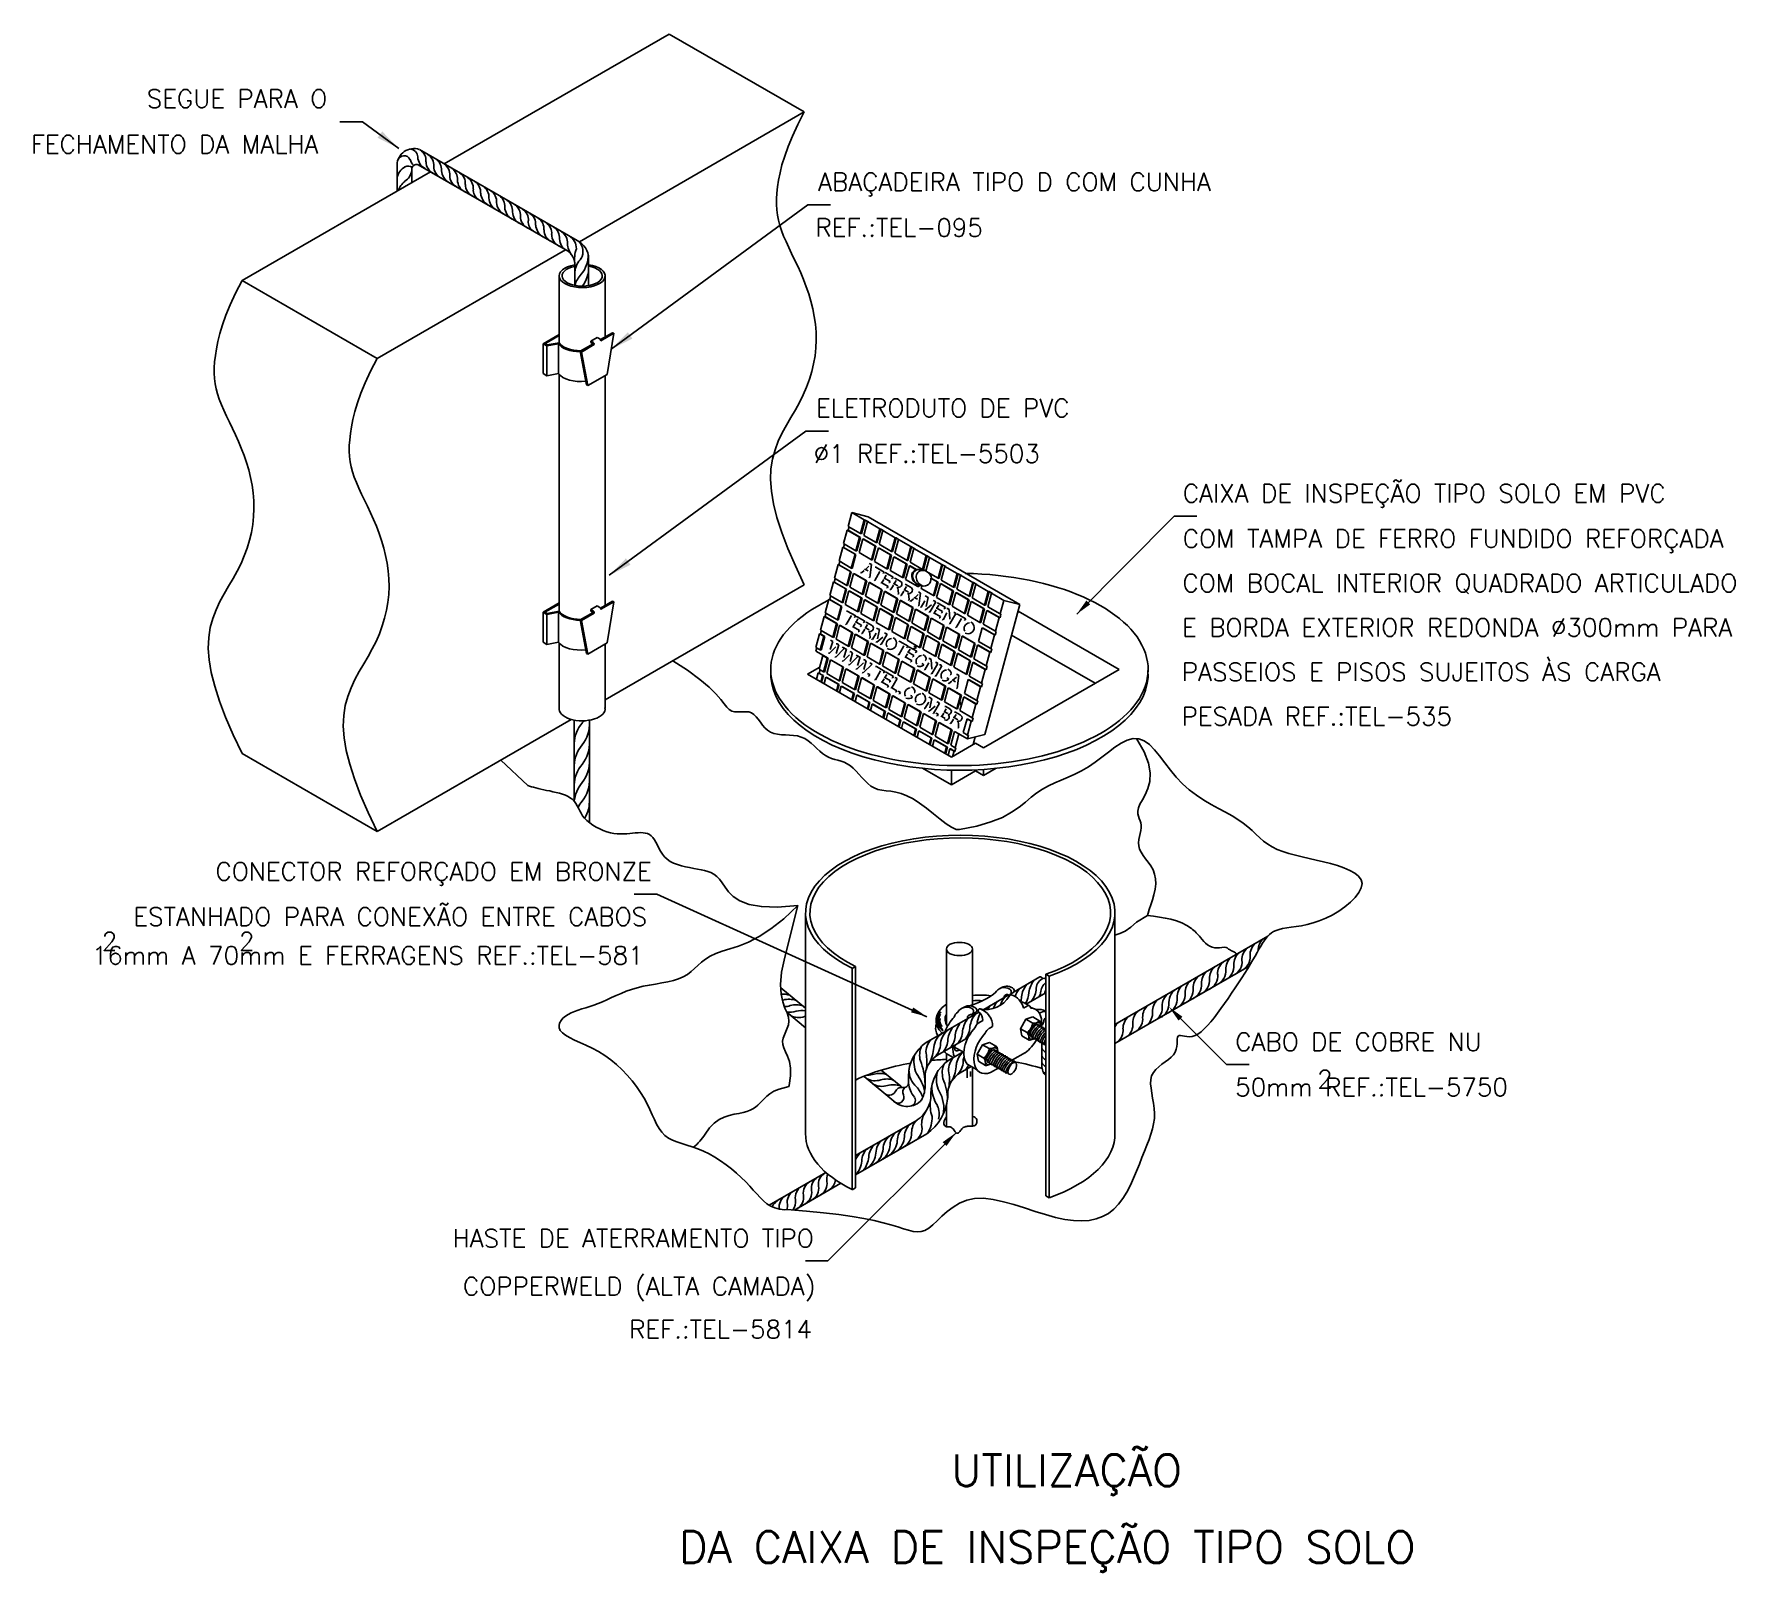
# Model space of a CAD drawing. Header units: millimetres. Extents: x -4972.4 to -4953.6, y -4734.8 to -4717.8.
import ezdxf
from ezdxf.enums import TextEntityAlignment as Align

# ---------------------------------------------------------------- set-up
doc = ezdxf.new("R2010")
doc.units = ezdxf.units.MM
doc.header["$LTSCALE"] = 10
doc.layers.add('Termotécnica', color=7, linetype='Continuous')
doc.styles.add('r140', font='romans.shx')
doc.styles.add('r80', font='romans.shx')

msp = doc.modelspace()

# ---------------------------------------------------------------- texts
at = {"layer": 'Termotécnica', "color": 2, "ltscale": 1.6, "style": 'r80'}
for s, p in [('SEGUE PARA O ', (-4971.191, -4718.618)), ('FECHAMENTO DA MALHA', (-4972.472, -4719.123)), ('ABAÇADEIRA TIPO D COM CUNHA', (-4963.766, -4719.539)), ('REF.:TEL-095', (-4963.794, -4720.044)), ('ELETRODUTO DE PVC', (-4963.788, -4722.04)), ('%%C1 REF.:TEL-5503', (-4963.815, -4722.545))]:
    msp.add_text(s, height=0.2, dxfattribs=at).set_placement(p)
at = {"layer": 'Termotécnica', "color": 2, "style": 'r80'}
for s, p in [('CAIXA DE INSPEÇÃO TIPO SOLO EM PVC', (-4959.731, -4722.984)), ('COM TAMPA DE FERRO FUNDIDO REFORÇADA', (-4959.732, -4723.485)), ('COM BOCAL INTERIOR QUADRADO ARTICULADO', (-4959.735, -4723.977)), ('E BORDA EXTERIOR REDONDA %%c300mm PARA', (-4959.739, -4724.468)), ('PASSEIOS E PISOS SUJEITOS ÀS CARGA', (-4959.742, -4724.96)), ('PESADA REF.:TEL-535', (-4959.745, -4725.451)), ('2', (-4971.689, -4727.94)), ('2', (-4970.171, -4727.94)), ('CABO DE COBRE NU', (-4959.151, -4729.052)), ('2', (-4958.245, -4729.466)), ('50mm REF.:TEL-5750', (-4959.152, -4729.553))]:
    msp.add_text(s, height=0.2, dxfattribs=at).set_placement(p)
for s, p in [('CONECTOR REFORÇADO EM BRONZE ', (-4965.468, -4727.167)), ('ESTANHADO PARA CONEXÃO ENTRE CABOS', (-4965.656, -4727.667)), ('16mm A 70mm E FERRAGENS REF.:TEL-581', (-4965.695, -4728.096)), ('HASTE DE ATERRAMENTO TIPO', (-4963.813, -4731.225)), ('COPPERWELD (ALTA CAMADA)', (-4963.793, -4731.756)), ('REF.:TEL-5814', (-4963.832, -4732.232))]:
    msp.add_text(s, height=0.2, dxfattribs=at).set_placement(p, align=Align.RIGHT)
at = {"layer": 'Termotécnica', "color": 5, "style": 'r140'}
for s, p in [(' UTILIZAÇÃO', (-4961.135, -4733.971)), ('DA CAIXA DE INSPEÇÃO TIPO SOLO', (-4961.231, -4734.822))]:
    msp.add_text(s, height=0.35, dxfattribs=at).set_placement(p, align=Align.BOTTOM_CENTER)

# ---------------------------------------------------------------- linework, layer by layer
at = {"layer": 'Termotécnica', "color": 2}
for p, q in [((-4967.9, -4719.24), (-4965.412, -4717.803)), ((-4963.919, -4718.665), (-4965.412, -4717.803)), ((-4966.406, -4720.101), (-4963.919, -4718.665)), ((-4970.137, -4720.531), (-4968.053, -4719.328)), ((-4968.644, -4721.393), (-4966.559, -4720.19)), ((-4968.644, -4721.393), (-4970.137, -4720.531)), ((-4963.432, -4723.292), (-4963.422, -4723.255)), ((-4963.245, -4723.18), (-4963.285, -4723.331)), ((-4963.245, -4723.18), (-4963.209, -4723.2)), ((-4960.904, -4724.22), (-4959.827, -4723.135)), ((-4959.827, -4723.135), (-4959.577, -4723.135)), ((-4963.483, -4723.483), (-4963.473, -4723.447)), ((-4963.432, -4723.292), (-4963.296, -4723.371)), ((-4963.296, -4723.371), (-4963.337, -4723.522)), ((-4963.261, -4723.391), (-4963.125, -4723.47)), ((-4963.073, -4723.279), (-4963.114, -4723.43)), ((-4963.073, -4723.279), (-4963.038, -4723.299)), ((-4962.902, -4723.377), (-4962.943, -4723.529)), ((-4962.902, -4723.377), (-4962.867, -4723.398)), ((-4963.535, -4723.675), (-4963.525, -4723.638)), ((-4963.483, -4723.483), (-4963.347, -4723.562)), ((-4963.347, -4723.562), (-4963.388, -4723.714)), ((-4963.125, -4723.47), (-4963.165, -4723.621)), ((-4963.089, -4723.49), (-4962.953, -4723.569)), ((-4962.953, -4723.569), (-4962.994, -4723.72)), ((-4962.918, -4723.589), (-4962.782, -4723.668)), ((-4962.731, -4723.476), (-4962.771, -4723.628)), ((-4962.731, -4723.476), (-4962.695, -4723.497)), ((-4962.559, -4723.575), (-4962.6, -4723.727)), ((-4962.559, -4723.575), (-4962.524, -4723.596)), ((-4963.586, -4723.866), (-4963.576, -4723.829)), ((-4963.535, -4723.675), (-4963.398, -4723.753)), ((-4963.398, -4723.753), (-4963.439, -4723.905)), ((-4963.363, -4723.773), (-4963.227, -4723.852)), ((-4963.295, -4723.76), (-4963.286, -4723.762)), ((-4963.286, -4723.762), (-4963.255, -4723.737)), ((-4963.251, -4723.722), (-4963.241, -4723.725)), ((-4963.241, -4723.725), (-4963.203, -4723.691)), ((-4963.241, -4723.725), (-4963.212, -4723.742)), ((-4963.204, -4723.812), (-4963.194, -4723.815)), ((-4963.201, -4723.661), (-4963.191, -4723.664)), ((-4963.175, -4723.673), (-4963.194, -4723.815)), ((-4963.191, -4723.664), (-4963.175, -4723.673)), ((-4963.185, -4723.671), (-4963.175, -4723.673)), ((-4963.137, -4723.848), (-4963.081, -4723.749)), ((-4963.134, -4723.7), (-4963.126, -4723.702)), ((-4963.033, -4723.755), (-4963.126, -4723.702)), ((-4963.06, -4723.874), (-4963.039, -4723.837)), ((-4963.051, -4723.765), (-4963.041, -4723.768)), ((-4963.043, -4723.752), (-4963.033, -4723.755)), ((-4963.041, -4723.768), (-4963.033, -4723.755)), ((-4963.04, -4723.819), (-4963.03, -4723.822)), ((-4963.03, -4723.822), (-4963.011, -4723.788)), ((-4963.03, -4723.822), (-4962.968, -4723.858)), ((-4963.027, -4723.761), (-4963.017, -4723.764)), ((-4963.017, -4723.764), (-4962.934, -4723.811)), ((-4962.952, -4723.823), (-4962.942, -4723.825)), ((-4962.944, -4723.809), (-4962.934, -4723.811)), ((-4962.934, -4723.811), (-4962.942, -4723.825)), ((-4962.92, -4723.823), (-4962.91, -4723.826)), ((-4962.91, -4723.826), (-4962.858, -4723.856)), ((-4962.782, -4723.668), (-4962.822, -4723.819)), ((-4962.746, -4723.688), (-4962.671, -4723.731)), ((-4962.51, -4723.825), (-4962.439, -4723.866)), ((-4962.388, -4723.674), (-4962.428, -4723.826)), ((-4962.388, -4723.674), (-4962.352, -4723.695)), ((-4962.216, -4723.773), (-4962.257, -4723.925)), ((-4962.216, -4723.773), (-4962.181, -4723.794)), ((-4966.121, -4725.169), (-4963.919, -4723.898)), ((-4963.637, -4724.057), (-4963.627, -4724.02)), ((-4963.586, -4723.866), (-4963.45, -4723.944)), ((-4963.45, -4723.944), (-4963.49, -4724.096)), ((-4963.414, -4723.965), (-4963.278, -4724.043)), ((-4963.227, -4723.852), (-4963.268, -4724.004)), ((-4963.192, -4723.872), (-4963.056, -4723.951)), ((-4963.147, -4723.845), (-4963.137, -4723.848)), ((-4963.056, -4723.951), (-4963.096, -4724.103)), ((-4963.07, -4723.871), (-4963.06, -4723.874)), ((-4963.06, -4723.874), (-4962.991, -4723.914)), ((-4963.02, -4723.971), (-4962.884, -4724.05)), ((-4963.008, -4723.926), (-4962.999, -4723.928)), ((-4963, -4723.912), (-4962.991, -4723.914)), ((-4962.991, -4723.914), (-4962.999, -4723.928)), ((-4962.984, -4723.869), (-4962.975, -4723.871)), ((-4962.976, -4723.855), (-4962.968, -4723.858)), ((-4962.968, -4723.858), (-4962.975, -4723.871)), ((-4962.971, -4723.947), (-4962.961, -4723.949)), ((-4962.961, -4723.949), (-4962.932, -4723.901)), ((-4962.934, -4723.882), (-4962.924, -4723.885)), ((-4962.924, -4723.885), (-4962.903, -4723.849)), ((-4962.924, -4723.885), (-4962.883, -4723.909)), ((-4962.885, -4723.996), (-4962.875, -4723.999)), ((-4962.878, -4723.95), (-4962.875, -4723.999)), ((-4962.855, -4724.014), (-4962.845, -4724.016)), ((-4962.845, -4724.016), (-4962.816, -4723.968)), ((-4962.818, -4723.949), (-4962.808, -4723.952)), ((-4962.808, -4723.952), (-4962.787, -4723.916)), ((-4962.808, -4723.952), (-4962.767, -4723.976)), ((-4962.804, -4723.89), (-4962.794, -4723.893)), ((-4962.794, -4723.893), (-4962.742, -4723.922)), ((-4962.762, -4724.017), (-4962.759, -4724.066)), ((-4962.697, -4724.039), (-4962.658, -4724.005)), ((-4962.656, -4723.975), (-4962.647, -4723.978)), ((-4962.646, -4723.9), (-4962.651, -4723.918)), ((-4962.631, -4723.987), (-4962.65, -4724.129)), ((-4962.647, -4723.978), (-4962.631, -4723.987)), ((-4962.64, -4723.984), (-4962.631, -4723.987)), ((-4962.582, -4724.018), (-4962.572, -4724.021)), ((-4962.572, -4724.021), (-4962.549, -4724.035)), ((-4962.439, -4723.866), (-4962.48, -4724.017)), ((-4962.404, -4723.886), (-4962.268, -4723.964)), ((-4962.268, -4723.964), (-4962.308, -4724.116)), ((-4962.232, -4723.985), (-4962.096, -4724.063)), ((-4962.045, -4723.872), (-4962.086, -4724.024)), ((-4962.045, -4723.872), (-4962.01, -4723.893)), ((-4961.874, -4723.971), (-4961.914, -4724.123)), ((-4961.874, -4723.971), (-4961.838, -4723.992)), ((-4963.688, -4724.248), (-4963.678, -4724.211)), ((-4963.637, -4724.057), (-4963.501, -4724.135)), ((-4963.501, -4724.135), (-4963.542, -4724.287)), ((-4963.45, -4724.186), (-4963.442, -4724.188)), ((-4963.349, -4724.241), (-4963.442, -4724.188)), ((-4963.278, -4724.043), (-4963.319, -4724.195)), ((-4963.243, -4724.064), (-4963.107, -4724.142)), ((-4963.107, -4724.142), (-4963.148, -4724.294)), ((-4963.072, -4724.163), (-4962.935, -4724.241)), ((-4962.884, -4724.05), (-4962.925, -4724.202)), ((-4962.849, -4724.07), (-4962.713, -4724.149)), ((-4962.769, -4724.063), (-4962.759, -4724.066)), ((-4962.713, -4724.149), (-4962.753, -4724.301)), ((-4962.751, -4724.074), (-4962.741, -4724.076)), ((-4962.741, -4724.076), (-4962.711, -4724.051)), ((-4962.707, -4724.036), (-4962.697, -4724.039)), ((-4962.697, -4724.039), (-4962.667, -4724.056)), ((-4962.677, -4724.169), (-4962.541, -4724.248)), ((-4962.66, -4724.126), (-4962.65, -4724.129)), ((-4962.633, -4724.142), (-4962.624, -4724.144)), ((-4962.624, -4724.144), (-4962.583, -4724.074)), ((-4962.586, -4724.169), (-4962.577, -4724.172)), ((-4962.577, -4724.172), (-4962.512, -4724.116)), ((-4962.549, -4724.035), (-4962.569, -4724.136)), ((-4962.56, -4724.032), (-4962.549, -4724.035)), ((-4962.539, -4724.196), (-4962.529, -4724.199)), ((-4962.529, -4724.199), (-4962.463, -4724.084)), ((-4962.493, -4724.07), (-4962.483, -4724.073)), ((-4962.49, -4724.206), (-4962.481, -4724.209)), ((-4962.483, -4724.073), (-4962.463, -4724.084)), ((-4962.481, -4724.209), (-4962.459, -4724.172)), ((-4962.481, -4724.209), (-4962.411, -4724.248)), ((-4962.473, -4724.082), (-4962.463, -4724.084)), ((-4962.46, -4724.154), (-4962.451, -4724.156)), ((-4962.451, -4724.156), (-4962.431, -4724.122)), ((-4962.451, -4724.156), (-4962.388, -4724.192)), ((-4962.447, -4724.096), (-4962.438, -4724.098)), ((-4962.438, -4724.098), (-4962.355, -4724.146)), ((-4962.405, -4724.204), (-4962.396, -4724.206)), ((-4962.397, -4724.19), (-4962.388, -4724.192)), ((-4962.388, -4724.192), (-4962.396, -4724.206)), ((-4962.383, -4724.283), (-4962.34, -4724.208)), ((-4962.373, -4724.157), (-4962.363, -4724.16)), ((-4962.365, -4724.144), (-4962.355, -4724.146)), ((-4962.355, -4724.146), (-4962.363, -4724.16)), ((-4962.341, -4724.157), (-4962.331, -4724.16)), ((-4962.331, -4724.16), (-4962.315, -4724.169)), ((-4962.325, -4724.166), (-4962.315, -4724.169)), ((-4962.315, -4724.169), (-4962.308, -4724.275)), ((-4962.241, -4724.212), (-4962.307, -4724.327)), ((-4962.265, -4724.201), (-4962.255, -4724.204)), ((-4962.255, -4724.204), (-4962.241, -4724.212)), ((-4962.251, -4724.209), (-4962.241, -4724.212)), ((-4962.096, -4724.063), (-4962.137, -4724.215)), ((-4962.061, -4724.084), (-4961.925, -4724.162)), ((-4961.925, -4724.162), (-4961.965, -4724.314)), ((-4961.889, -4724.183), (-4961.753, -4724.261)), ((-4960.435, -4724.833), (-4961.554, -4724.187)), ((-4963.688, -4724.248), (-4963.552, -4724.327)), ((-4963.552, -4724.327), (-4963.593, -4724.478)), ((-4963.517, -4724.347), (-4963.381, -4724.426)), ((-4963.463, -4724.332), (-4963.454, -4724.334)), ((-4963.454, -4724.334), (-4963.397, -4724.235)), ((-4963.386, -4724.358), (-4963.376, -4724.361)), ((-4963.376, -4724.361), (-4963.355, -4724.324)), ((-4963.376, -4724.361), (-4963.307, -4724.4)), ((-4963.367, -4724.252), (-4963.357, -4724.255)), ((-4963.359, -4724.238), (-4963.349, -4724.241)), ((-4963.357, -4724.255), (-4963.349, -4724.241)), ((-4963.356, -4724.305), (-4963.346, -4724.308)), ((-4963.346, -4724.308), (-4963.327, -4724.274)), ((-4963.346, -4724.308), (-4963.284, -4724.344)), ((-4963.343, -4724.248), (-4963.333, -4724.25)), ((-4963.333, -4724.25), (-4963.25, -4724.298)), ((-4963.316, -4724.399), (-4963.307, -4724.4)), ((-4963.307, -4724.4), (-4963.315, -4724.414)), ((-4963.3, -4724.355), (-4963.291, -4724.358)), ((-4963.293, -4724.342), (-4963.284, -4724.344)), ((-4963.284, -4724.344), (-4963.291, -4724.358)), ((-4963.277, -4724.436), (-4963.248, -4724.388)), ((-4963.268, -4724.309), (-4963.258, -4724.312)), ((-4963.26, -4724.296), (-4963.25, -4724.298)), ((-4963.25, -4724.298), (-4963.258, -4724.312)), ((-4963.25, -4724.369), (-4963.24, -4724.372)), ((-4963.24, -4724.372), (-4963.219, -4724.336)), ((-4963.24, -4724.372), (-4963.199, -4724.395)), ((-4963.236, -4724.31), (-4963.226, -4724.312)), ((-4963.226, -4724.312), (-4963.174, -4724.342)), ((-4963.121, -4724.376), (-4963.111, -4724.379)), ((-4963.111, -4724.379), (-4963.088, -4724.392)), ((-4963.088, -4724.392), (-4963.108, -4724.494)), ((-4963.099, -4724.39), (-4963.088, -4724.392)), ((-4962.935, -4724.241), (-4962.976, -4724.393)), ((-4962.9, -4724.262), (-4962.764, -4724.34)), ((-4962.764, -4724.34), (-4962.805, -4724.492)), ((-4962.729, -4724.361), (-4962.593, -4724.439)), ((-4962.541, -4724.248), (-4962.582, -4724.4)), ((-4962.506, -4724.268), (-4962.37, -4724.347)), ((-4962.428, -4724.26), (-4962.419, -4724.262)), ((-4962.42, -4724.247), (-4962.411, -4724.248)), ((-4962.411, -4724.248), (-4962.419, -4724.262)), ((-4962.37, -4724.347), (-4962.411, -4724.499)), ((-4962.393, -4724.281), (-4962.383, -4724.283)), ((-4962.335, -4724.367), (-4962.199, -4724.446)), ((-4962.317, -4724.324), (-4962.307, -4724.327)), ((-4962.247, -4724.364), (-4962.237, -4724.367)), ((-4962.237, -4724.367), (-4962.18, -4724.268)), ((-4962.234, -4724.22), (-4962.224, -4724.222)), ((-4962.133, -4724.274), (-4962.224, -4724.222)), ((-4962.151, -4724.285), (-4962.141, -4724.288)), ((-4962.143, -4724.272), (-4962.133, -4724.274)), ((-4962.141, -4724.288), (-4962.133, -4724.274)), ((-4961.941, -4724.374), (-4961.805, -4724.453)), ((-4963.739, -4724.439), (-4963.73, -4724.402)), ((-4963.692, -4724.467), (-4963.739, -4724.439)), ((-4963.692, -4724.467), (-4963.732, -4724.619)), ((-4963.64, -4724.654), (-4963.569, -4724.583)), ((-4963.604, -4724.522), (-4963.633, -4724.613)), ((-4963.63, -4724.51), (-4963.62, -4724.513)), ((-4963.62, -4724.513), (-4963.604, -4724.522)), ((-4963.615, -4724.519), (-4963.604, -4724.522)), ((-4963.565, -4724.548), (-4963.555, -4724.55)), ((-4963.537, -4724.561), (-4963.564, -4724.657)), ((-4963.555, -4724.55), (-4963.537, -4724.561)), ((-4963.547, -4724.558), (-4963.537, -4724.561)), ((-4963.498, -4724.587), (-4963.488, -4724.589)), ((-4963.488, -4724.589), (-4963.473, -4724.598)), ((-4963.381, -4724.426), (-4963.421, -4724.577)), ((-4963.345, -4724.446), (-4963.209, -4724.525)), ((-4963.324, -4724.412), (-4963.315, -4724.414)), ((-4963.287, -4724.433), (-4963.277, -4724.436)), ((-4963.209, -4724.525), (-4963.25, -4724.676)), ((-4963.201, -4724.483), (-4963.191, -4724.486)), ((-4963.194, -4724.436), (-4963.191, -4724.486)), ((-4963.174, -4724.545), (-4963.038, -4724.623)), ((-4963.173, -4724.499), (-4963.163, -4724.502)), ((-4963.163, -4724.502), (-4963.122, -4724.432)), ((-4963.126, -4724.527), (-4963.116, -4724.529)), ((-4963.116, -4724.529), (-4963.051, -4724.474)), ((-4963.078, -4724.554), (-4963.068, -4724.557)), ((-4963.068, -4724.557), (-4963.002, -4724.442)), ((-4963.032, -4724.428), (-4963.022, -4724.43)), ((-4963.022, -4724.43), (-4963.002, -4724.442)), ((-4963.012, -4724.439), (-4963.002, -4724.442)), ((-4962.874, -4724.669), (-4962.817, -4724.57)), ((-4962.871, -4724.52), (-4962.862, -4724.523)), ((-4962.77, -4724.576), (-4962.862, -4724.523)), ((-4962.787, -4724.586), (-4962.778, -4724.589)), ((-4962.78, -4724.573), (-4962.77, -4724.576)), ((-4962.778, -4724.589), (-4962.77, -4724.576)), ((-4962.764, -4724.582), (-4962.755, -4724.585)), ((-4962.755, -4724.585), (-4962.672, -4724.632)), ((-4962.705, -4724.578), (-4962.696, -4724.58)), ((-4962.696, -4724.58), (-4962.677, -4724.591)), ((-4962.687, -4724.588), (-4962.677, -4724.591)), ((-4962.593, -4724.439), (-4962.633, -4724.591)), ((-4962.557, -4724.459), (-4962.421, -4724.538)), ((-4962.421, -4724.538), (-4962.462, -4724.69)), ((-4962.386, -4724.558), (-4962.25, -4724.637)), ((-4962.199, -4724.446), (-4962.239, -4724.598)), ((-4962.163, -4724.466), (-4962.027, -4724.545)), ((-4962.027, -4724.545), (-4962.068, -4724.697)), ((-4961.992, -4724.565), (-4961.856, -4724.644)), ((-4960.7, -4724.986), (-4961.625, -4724.452)), ((-4963.791, -4724.63), (-4963.781, -4724.594)), ((-4963.655, -4724.709), (-4963.791, -4724.63)), ((-4963.655, -4724.709), (-4963.695, -4724.861)), ((-4963.65, -4724.651), (-4963.64, -4724.654)), ((-4963.619, -4724.729), (-4963.483, -4724.808)), ((-4963.58, -4724.692), (-4963.57, -4724.695)), ((-4963.48, -4724.605), (-4963.57, -4724.695)), ((-4963.498, -4724.738), (-4963.488, -4724.741)), ((-4963.488, -4724.741), (-4963.417, -4724.67)), ((-4963.483, -4724.595), (-4963.473, -4724.598)), ((-4963.453, -4724.609), (-4963.481, -4724.701)), ((-4963.478, -4724.597), (-4963.468, -4724.6)), ((-4963.473, -4724.598), (-4963.475, -4724.599)), ((-4963.468, -4724.6), (-4963.453, -4724.609)), ((-4963.463, -4724.606), (-4963.453, -4724.609)), ((-4963.328, -4724.693), (-4963.419, -4724.782)), ((-4963.414, -4724.635), (-4963.404, -4724.638)), ((-4963.386, -4724.648), (-4963.412, -4724.744)), ((-4963.404, -4724.638), (-4963.386, -4724.648)), ((-4963.395, -4724.646), (-4963.386, -4724.648)), ((-4963.346, -4724.674), (-4963.336, -4724.677)), ((-4963.337, -4724.829), (-4963.265, -4724.758)), ((-4963.336, -4724.677), (-4963.322, -4724.685)), ((-4963.331, -4724.682), (-4963.322, -4724.685)), ((-4963.301, -4724.697), (-4963.33, -4724.788)), ((-4963.327, -4724.685), (-4963.317, -4724.688)), ((-4963.322, -4724.685), (-4963.323, -4724.687)), ((-4963.317, -4724.688), (-4963.301, -4724.697)), ((-4963.312, -4724.694), (-4963.301, -4724.697)), ((-4963.169, -4724.773), (-4963.267, -4724.87)), ((-4963.262, -4724.723), (-4963.252, -4724.725)), ((-4963.234, -4724.736), (-4963.261, -4724.832)), ((-4963.252, -4724.725), (-4963.234, -4724.736)), ((-4963.244, -4724.733), (-4963.234, -4724.736)), ((-4963.194, -4724.762), (-4963.185, -4724.764)), ((-4963.185, -4724.764), (-4963.169, -4724.773)), ((-4963.18, -4724.77), (-4963.169, -4724.773)), ((-4963.038, -4724.623), (-4963.079, -4724.775)), ((-4963.003, -4724.644), (-4962.867, -4724.722)), ((-4962.867, -4724.722), (-4962.907, -4724.874)), ((-4962.884, -4724.666), (-4962.874, -4724.669)), ((-4962.831, -4724.743), (-4962.695, -4724.821)), ((-4962.807, -4724.692), (-4962.798, -4724.695)), ((-4962.798, -4724.695), (-4962.776, -4724.658)), ((-4962.798, -4724.695), (-4962.728, -4724.735)), ((-4962.777, -4724.64), (-4962.768, -4724.642)), ((-4962.768, -4724.642), (-4962.748, -4724.609)), ((-4962.768, -4724.642), (-4962.705, -4724.678)), ((-4962.745, -4724.746), (-4962.736, -4724.748)), ((-4962.737, -4724.733), (-4962.728, -4724.735)), ((-4962.728, -4724.735), (-4962.736, -4724.748)), ((-4962.722, -4724.69), (-4962.713, -4724.692)), ((-4962.716, -4724.6), (-4962.707, -4724.603)), ((-4962.714, -4724.676), (-4962.705, -4724.678)), ((-4962.705, -4724.678), (-4962.713, -4724.692)), ((-4962.677, -4724.591), (-4962.707, -4724.603)), ((-4962.69, -4724.643), (-4962.68, -4724.646)), ((-4962.682, -4724.63), (-4962.672, -4724.632)), ((-4962.672, -4724.632), (-4962.68, -4724.646)), ((-4962.618, -4724.766), (-4962.608, -4724.769)), ((-4962.608, -4724.769), (-4962.595, -4724.781)), ((-4962.583, -4724.836), (-4962.54, -4724.761)), ((-4962.58, -4724.73), (-4962.573, -4724.732)), ((-4962.541, -4724.71), (-4962.531, -4724.713)), ((-4962.531, -4724.713), (-4962.515, -4724.722)), ((-4962.526, -4724.719), (-4962.515, -4724.722)), ((-4962.515, -4724.722), (-4962.508, -4724.828)), ((-4962.441, -4724.765), (-4962.507, -4724.88)), ((-4962.465, -4724.754), (-4962.455, -4724.757)), ((-4962.455, -4724.757), (-4962.441, -4724.765)), ((-4962.451, -4724.762), (-4962.441, -4724.765)), ((-4962.25, -4724.637), (-4962.291, -4724.789)), ((-4962.215, -4724.657), (-4962.078, -4724.736)), ((-4962.078, -4724.736), (-4962.119, -4724.888)), ((-4962.043, -4724.756), (-4961.907, -4724.835)), ((-4963.881, -4724.884), (-4963.746, -4724.806)), ((-4962.291, -4725.802), (-4963.881, -4724.884)), ((-4963.754, -4724.873), (-4963.744, -4724.836)), ((-4963.706, -4724.9), (-4963.726, -4724.974)), ((-4963.67, -4724.921), (-4963.534, -4724.999)), ((-4963.483, -4724.808), (-4963.524, -4724.96)), ((-4963.448, -4724.828), (-4963.312, -4724.907)), ((-4963.428, -4724.779), (-4963.419, -4724.782)), ((-4963.312, -4724.907), (-4963.352, -4725.059)), ((-4963.347, -4724.826), (-4963.337, -4724.829)), ((-4963.277, -4724.867), (-4963.267, -4724.87)), ((-4963.276, -4724.927), (-4963.14, -4725.006)), ((-4963.22, -4724.878), (-4963.21, -4724.881)), ((-4963.213, -4724.904), (-4963.203, -4724.906)), ((-4963.21, -4724.881), (-4963.194, -4724.89)), ((-4963.204, -4724.887), (-4963.194, -4724.89)), ((-4963.194, -4724.89), (-4963.203, -4724.906)), ((-4963.142, -4724.944), (-4963.132, -4724.947)), ((-4963.132, -4724.947), (-4963.076, -4724.848)), ((-4963.129, -4724.799), (-4963.121, -4724.801)), ((-4963.028, -4724.854), (-4963.121, -4724.801)), ((-4963.056, -4724.973), (-4963.035, -4724.936)), ((-4963.046, -4724.865), (-4963.036, -4724.867)), ((-4963.038, -4724.851), (-4963.028, -4724.854)), ((-4963.036, -4724.867), (-4963.028, -4724.854)), ((-4963.036, -4724.918), (-4963.026, -4724.921)), ((-4963.026, -4724.921), (-4963.006, -4724.887)), ((-4963.026, -4724.921), (-4962.963, -4724.957)), ((-4963.023, -4724.86), (-4963.013, -4724.863)), ((-4963.013, -4724.863), (-4962.93, -4724.91)), ((-4962.972, -4724.954), (-4962.963, -4724.957)), ((-4962.963, -4724.957), (-4962.971, -4724.97)), ((-4962.891, -4724.934), (-4962.949, -4725.035)), ((-4962.948, -4724.922), (-4962.938, -4724.924)), ((-4962.94, -4724.908), (-4962.93, -4724.91)), ((-4962.93, -4724.91), (-4962.938, -4724.924)), ((-4962.916, -4724.923), (-4962.907, -4724.925)), ((-4962.907, -4724.925), (-4962.892, -4724.933)), ((-4962.902, -4724.931), (-4962.891, -4724.934)), ((-4962.695, -4724.821), (-4962.736, -4724.973)), ((-4962.66, -4724.842), (-4962.524, -4724.92)), ((-4962.605, -4724.778), (-4962.595, -4724.781)), ((-4962.593, -4724.834), (-4962.583, -4724.836)), ((-4962.524, -4724.92), (-4962.564, -4725.072)), ((-4962.517, -4724.877), (-4962.507, -4724.88)), ((-4962.488, -4724.941), (-4962.352, -4725.019)), ((-4962.474, -4724.903), (-4962.464, -4724.906)), ((-4962.398, -4724.791), (-4962.464, -4724.906)), ((-4962.422, -4724.78), (-4962.412, -4724.783)), ((-4962.412, -4724.783), (-4962.398, -4724.791)), ((-4962.408, -4724.788), (-4962.398, -4724.791)), ((-4962.341, -4724.926), (-4962.332, -4724.928)), ((-4962.332, -4724.928), (-4962.319, -4724.941)), ((-4962.328, -4724.938), (-4962.319, -4724.941)), ((-4962.318, -4724.989), (-4962.287, -4724.963)), ((-4962.303, -4724.889), (-4962.296, -4724.891)), ((-4962.283, -4724.949), (-4962.274, -4724.952)), ((-4962.274, -4724.952), (-4962.235, -4724.918)), ((-4962.274, -4724.952), (-4962.244, -4724.969)), ((-4962.233, -4724.888), (-4962.223, -4724.89)), ((-4962.207, -4724.9), (-4962.226, -4725.042)), ((-4962.223, -4724.89), (-4962.208, -4724.899)), ((-4962.217, -4724.897), (-4962.207, -4724.9)), ((-4962.094, -4724.948), (-4961.958, -4725.026)), ((-4961.937, -4725.7), (-4960.435, -4724.833)), ((-4963.534, -4724.999), (-4963.554, -4725.073)), ((-4963.499, -4725.02), (-4963.363, -4725.098)), ((-4963.363, -4725.098), (-4963.383, -4725.172)), ((-4963.328, -4725.118), (-4963.192, -4725.197)), ((-4963.14, -4725.006), (-4963.181, -4725.158)), ((-4963.105, -4725.026), (-4962.969, -4725.105)), ((-4963.066, -4724.97), (-4963.056, -4724.973)), ((-4963.056, -4724.973), (-4962.987, -4725.013)), ((-4962.969, -4725.105), (-4963.01, -4725.257)), ((-4963.003, -4725.025), (-4962.994, -4725.027)), ((-4962.996, -4725.011), (-4962.987, -4725.013)), ((-4962.987, -4725.013), (-4962.994, -4725.027)), ((-4962.98, -4724.968), (-4962.971, -4724.97)), ((-4962.959, -4725.033), (-4962.949, -4725.035)), ((-4962.949, -4725.035), (-4962.893, -4725.068)), ((-4962.934, -4725.125), (-4962.798, -4725.204)), ((-4962.911, -4725.079), (-4962.901, -4725.081)), ((-4962.903, -4725.065), (-4962.893, -4725.068)), ((-4962.893, -4725.068), (-4962.901, -4725.081)), ((-4962.881, -4725.074), (-4962.871, -4725.077)), ((-4962.874, -4725.099), (-4962.864, -4725.102)), ((-4962.871, -4725.077), (-4962.855, -4725.086)), ((-4962.865, -4725.083), (-4962.855, -4725.086)), ((-4962.855, -4725.086), (-4962.864, -4725.102)), ((-4962.742, -4725.122), (-4962.733, -4725.125)), ((-4962.733, -4725.125), (-4962.72, -4725.137)), ((-4962.729, -4725.134), (-4962.72, -4725.137)), ((-4962.704, -4725.086), (-4962.697, -4725.088)), ((-4962.541, -4725.14), (-4962.531, -4725.142)), ((-4962.531, -4725.142), (-4962.508, -4725.156)), ((-4962.519, -4725.153), (-4962.508, -4725.156)), ((-4962.352, -4725.019), (-4962.393, -4725.171)), ((-4962.328, -4724.986), (-4962.318, -4724.989)), ((-4962.317, -4725.04), (-4962.181, -4725.118)), ((-4962.236, -4725.039), (-4962.226, -4725.042)), ((-4962.181, -4725.118), (-4962.222, -4725.27)), ((-4962.146, -4725.139), (-4962.009, -4725.217)), ((-4963.192, -4725.197), (-4963.211, -4725.271)), ((-4963.156, -4725.217), (-4963.02, -4725.296)), ((-4963.02, -4725.296), (-4963.04, -4725.37)), ((-4962.985, -4725.316), (-4962.849, -4725.395)), ((-4962.798, -4725.204), (-4962.838, -4725.356)), ((-4962.762, -4725.224), (-4962.626, -4725.303)), ((-4962.626, -4725.303), (-4962.667, -4725.454)), ((-4962.593, -4725.263), (-4962.583, -4725.265)), ((-4962.591, -4725.323), (-4962.455, -4725.402)), ((-4962.583, -4725.265), (-4962.542, -4725.195)), ((-4962.546, -4725.29), (-4962.536, -4725.293)), ((-4962.536, -4725.293), (-4962.471, -4725.237)), ((-4962.508, -4725.156), (-4962.528, -4725.257)), ((-4962.498, -4725.317), (-4962.488, -4725.32)), ((-4962.488, -4725.32), (-4962.422, -4725.205)), ((-4962.462, -4725.316), (-4962.452, -4725.319)), ((-4962.455, -4725.341), (-4962.445, -4725.344)), ((-4962.452, -4725.191), (-4962.442, -4725.194)), ((-4962.452, -4725.319), (-4962.436, -4725.328)), ((-4962.446, -4725.325), (-4962.436, -4725.328)), ((-4962.436, -4725.328), (-4962.445, -4725.344)), ((-4962.442, -4725.194), (-4962.422, -4725.205)), ((-4962.432, -4725.203), (-4962.422, -4725.205)), ((-4962.396, -4725.354), (-4962.375, -4725.317)), ((-4962.376, -4725.298), (-4962.367, -4725.301)), ((-4962.367, -4725.301), (-4962.348, -4725.268)), ((-4962.367, -4725.301), (-4962.332, -4725.32)), ((-4962.364, -4725.242), (-4962.354, -4725.244)), ((-4962.354, -4725.244), (-4962.31, -4725.269)), ((-4962.26, -4725.365), (-4962.239, -4725.33)), ((-4962.256, -4725.304), (-4962.246, -4725.306)), ((-4962.246, -4725.306), (-4962.194, -4725.336)), ((-4968.644, -4726.626), (-4966.498, -4725.386)), ((-4966.463, -4725.393), (-4966.463, -4726.291)), ((-4966.295, -4725.394), (-4966.295, -4726.528)), ((-4962.849, -4725.395), (-4962.869, -4725.469)), ((-4962.813, -4725.415), (-4962.677, -4725.494)), ((-4962.677, -4725.494), (-4962.697, -4725.568)), ((-4962.642, -4725.514), (-4962.506, -4725.593)), ((-4962.455, -4725.402), (-4962.495, -4725.553)), ((-4962.419, -4725.422), (-4962.283, -4725.501)), ((-4962.406, -4725.351), (-4962.396, -4725.354)), ((-4962.396, -4725.354), (-4962.36, -4725.375)), ((-4962.283, -4725.501), (-4962.324, -4725.652)), ((-4962.307, -4725.427), (-4962.297, -4725.43)), ((-4962.297, -4725.43), (-4962.268, -4725.382)), ((-4962.27, -4725.363), (-4962.26, -4725.365)), ((-4962.26, -4725.365), (-4962.219, -4725.389)), ((-4962.248, -4725.521), (-4962.112, -4725.6)), ((-4962.221, -4725.477), (-4962.211, -4725.479)), ((-4962.214, -4725.43), (-4962.211, -4725.479)), ((-4962.108, -4725.381), (-4962.061, -4725.408)), ((-4962.506, -4725.593), (-4962.526, -4725.667)), ((-4962.471, -4725.613), (-4962.335, -4725.692)), ((-4962.335, -4725.692), (-4962.354, -4725.766)), ((-4962.299, -4725.712), (-4962.252, -4725.74)), ((-4962.291, -4725.802), (-4962.026, -4725.649)), ((-4962.241, -4725.7), (-4962.252, -4725.74)), ((-4961.937, -4725.7), (-4962.026, -4725.649)), ((-4968.644, -4726.626), (-4970.137, -4725.763)), ((-4962.291, -4726.108), (-4962.61, -4725.924)), ((-4962.291, -4725.943), (-4962.291, -4726.108)), ((-4962.291, -4726.108), (-4962.026, -4725.955)), ((-4962.026, -4725.941), (-4962.026, -4725.955)), ((-4961.937, -4726.006), (-4962.026, -4725.955)), ((-4961.937, -4726.006), (-4961.794, -4725.924)), ((-4961.937, -4725.937), (-4961.937, -4726.006)), ((-4965.548, -4727.317), (-4965.798, -4727.317)), ((-4962.562, -4728.674), (-4965.548, -4727.317)), ((-4963.905, -4727.524), (-4963.905, -4729.975)), ((-4960.482, -4727.524), (-4960.482, -4729.975)), ((-4960.482, -4728.759), (-4958.791, -4727.783)), ((-4962.346, -4727.921), (-4962.346, -4728.757)), ((-4962.059, -4727.921), (-4962.059, -4728.543)), ((-4963.388, -4728.139), (-4963.351, -4728.118)), ((-4963.388, -4728.139), (-4963.388, -4730.588)), ((-4963.351, -4728.119), (-4963.351, -4730.567)), ((-4960.482, -4728.972), (-4958.999, -4728.116)), ((-4963.905, -4728.188), (-4963.905, -4729.972)), ((-4961.597, -4728.398), (-4961.313, -4728.234)), ((-4961.246, -4728.205), (-4961.246, -4730.655)), ((-4961.209, -4728.226), (-4961.246, -4728.205)), ((-4961.209, -4728.226), (-4961.209, -4730.677)), ((-4964.178, -4728.353), (-4963.905, -4728.578)), ((-4961.934, -4728.593), (-4961.657, -4728.433)), ((-4961.464, -4728.535), (-4961.246, -4728.409)), ((-4964.113, -4728.624), (-4963.905, -4728.798)), ((-4962.57, -4728.96), (-4961.987, -4728.623)), ((-4961.526, -4728.808), (-4961.466, -4728.703)), ((-4961.391, -4728.677), (-4961.466, -4728.703)), ((-4961.392, -4728.746), (-4961.466, -4728.703)), ((-4961.311, -4728.723), (-4961.391, -4728.677)), ((-4959.845, -4728.605), (-4959.247, -4729.204)), ((-4962.444, -4729.101), (-4962.106, -4728.905)), ((-4961.452, -4728.85), (-4961.526, -4728.808)), ((-4961.511, -4728.886), (-4961.526, -4728.808)), ((-4961.432, -4728.932), (-4961.511, -4728.886)), ((-4961.368, -4728.914), (-4961.422, -4728.933)), ((-4961.415, -4728.888), (-4961.407, -4728.883)), ((-4961.415, -4728.888), (-4961.407, -4728.883)), ((-4961.405, -4728.905), (-4961.387, -4728.894)), ((-4961.385, -4728.916), (-4961.367, -4728.906)), ((-4961.365, -4728.927), (-4961.347, -4728.917)), ((-4961.331, -4728.76), (-4961.333, -4728.777)), ((-4961.331, -4728.76), (-4961.333, -4728.777)), ((-4961.311, -4728.77), (-4961.313, -4728.788)), ((-4961.296, -4728.78), (-4961.305, -4728.731)), ((-4961.291, -4728.782), (-4961.294, -4728.8)), ((-4961.271, -4728.793), (-4961.273, -4728.809)), ((-4961.25, -4728.805), (-4961.252, -4728.821)), ((-4962.346, -4729.083), (-4962.346, -4729.174)), ((-4962.32, -4729.155), (-4962.161, -4729.062)), ((-4962.153, -4729.066), (-4962.254, -4729.013)), ((-4962.006, -4729.089), (-4961.946, -4728.984)), ((-4961.932, -4729.131), (-4962.006, -4729.089)), ((-4961.991, -4729.167), (-4962.006, -4729.089)), ((-4961.87, -4728.958), (-4961.946, -4728.984)), ((-4961.872, -4729.027), (-4961.946, -4728.984)), ((-4961.791, -4729.004), (-4961.87, -4728.958)), ((-4961.811, -4729.041), (-4961.813, -4729.058)), ((-4961.791, -4729.051), (-4961.793, -4729.069)), ((-4961.776, -4729.06), (-4961.785, -4729.012)), ((-4961.771, -4729.063), (-4961.773, -4729.08)), ((-4961.751, -4729.074), (-4961.753, -4729.09)), ((-4961.73, -4729.086), (-4961.732, -4729.102)), ((-4961.711, -4729.098), (-4961.713, -4729.114)), ((-4961.344, -4728.939), (-4961.326, -4728.929)), ((-4961.324, -4728.951), (-4961.307, -4728.941)), ((-4961.304, -4728.963), (-4961.287, -4728.952)), ((-4961.29, -4728.954), (-4961.29, -4729.228)), ((-4961.285, -4728.974), (-4961.267, -4728.964)), ((-4961.265, -4728.985), (-4961.247, -4728.975)), ((-4963.066, -4729.267), (-4962.851, -4729.443)), ((-4962.194, -4729.295), (-4962.072, -4729.225)), ((-4962.059, -4729.232), (-4962.059, -4729.884)), ((-4961.912, -4729.213), (-4961.991, -4729.167)), ((-4961.848, -4729.195), (-4961.902, -4729.214)), ((-4961.895, -4729.169), (-4961.887, -4729.164)), ((-4961.885, -4729.185), (-4961.867, -4729.175)), ((-4961.865, -4729.197), (-4961.847, -4729.187)), ((-4961.845, -4729.208), (-4961.827, -4729.198)), ((-4961.823, -4729.22), (-4961.806, -4729.21)), ((-4961.804, -4729.232), (-4961.786, -4729.222)), ((-4961.784, -4729.243), (-4961.766, -4729.233)), ((-4961.764, -4729.255), (-4961.747, -4729.245)), ((-4961.745, -4729.266), (-4961.727, -4729.256)), ((-4961.725, -4729.278), (-4961.708, -4729.268)), ((-4961.706, -4729.289), (-4961.688, -4729.279)), ((-4961.691, -4729.109), (-4961.693, -4729.125)), ((-4961.684, -4729.3), (-4961.666, -4729.29)), ((-4961.671, -4729.121), (-4961.673, -4729.137)), ((-4961.651, -4729.132), (-4961.653, -4729.148)), ((-4961.632, -4729.143), (-4961.634, -4729.16)), ((-4961.612, -4729.154), (-4961.614, -4729.171)), ((-4961.59, -4729.166), (-4961.592, -4729.182)), ((-4959.247, -4729.204), (-4958.997, -4729.204)), ((-4963.257, -4729.336), (-4962.907, -4729.627)), ((-4962.767, -4729.333), (-4962.767, -4729.407)), ((-4962.582, -4729.314), (-4962.582, -4729.38)), ((-4962.582, -4729.38), (-4962.582, -4729.461)), ((-4962.517, -4729.528), (-4962.517, -4729.537)), ((-4962.346, -4729.658), (-4962.346, -4729.892)), ((-4962.332, -4729.508), (-4962.332, -4729.575)), ((-4963.351, -4730.21), (-4962.67, -4729.817)), ((-4962.239, -4729.957), (-4963.657, -4731.375)), ((-4963.351, -4730.424), (-4962.564, -4729.969)), ((-4964.305, -4730.759), (-4963.678, -4730.397)), ((-4964.027, -4730.814), (-4963.513, -4730.517)), ((-4963.388, -4730.588), (-4963.351, -4730.567)), ((-4961.209, -4730.677), (-4961.246, -4730.655)), ((-4963.657, -4731.375), (-4963.904, -4731.375))]:
    msp.add_line(p, q, dxfattribs=at)
at = {"layer": 'Termotécnica', "color": 2, "ltscale": 1.6}
for p, q in [((-4968.804, -4718.773), (-4969.054, -4718.773)), ((-4968.403, -4719.068), (-4968.804, -4718.773)), ((-4966.054, -4721.29), (-4963.88, -4719.694)), ((-4963.88, -4719.694), (-4963.63, -4719.694)), ((-4966.075, -4723.791), (-4963.902, -4722.196)), ((-4963.902, -4722.196), (-4963.652, -4722.196))]:
    msp.add_line(p, q, dxfattribs=at)
at = {"layer": 'Termotécnica', "color": 3}
for p, q in [((-4966.429, -4720.089), (-4968.176, -4719.08)), ((-4968.422, -4719.244), (-4968.422, -4719.541)), ((-4968.26, -4719.301), (-4968.26, -4719.447)), ((-4966.564, -4720.188), (-4968.189, -4719.249)), ((-4966.457, -4720.336), (-4966.457, -4720.584)), ((-4966.304, -4720.284), (-4966.304, -4720.587)), ((-4966.629, -4720.481), (-4966.629, -4721.219)), ((-4966.121, -4720.479), (-4966.121, -4721.154)), ((-4966.629, -4721.127), (-4966.807, -4721.229)), ((-4966.629, -4721.139), (-4966.787, -4721.229)), ((-4966.28, -4721.2), (-4966.208, -4721.159)), ((-4966.28, -4721.216), (-4966.28, -4721.2)), ((-4966.25, -4721.217), (-4966.28, -4721.2)), ((-4966.178, -4721.176), (-4966.208, -4721.159)), ((-4966.172, -4721.183), (-4966.04, -4721.107)), ((-4966.169, -4721.197), (-4966.026, -4721.114)), ((-4966.169, -4721.197), (-4966.169, -4721.192)), ((-4966.026, -4721.114), (-4966.098, -4721.568)), ((-4966.026, -4721.114), (-4966.04, -4721.107)), ((-4966.764, -4721.254), (-4966.807, -4721.229)), ((-4966.807, -4721.229), (-4966.807, -4721.56)), ((-4966.762, -4721.243), (-4966.787, -4721.229)), ((-4966.764, -4721.254), (-4966.636, -4721.23)), ((-4966.764, -4721.254), (-4966.764, -4721.585)), ((-4966.762, -4721.243), (-4966.63, -4721.218)), ((-4966.636, -4721.23), (-4966.636, -4721.56)), ((-4966.397, -4721.313), (-4966.254, -4721.231)), ((-4966.397, -4721.313), (-4966.326, -4721.685)), ((-4966.384, -4721.321), (-4966.397, -4721.313)), ((-4966.384, -4721.321), (-4966.241, -4721.238)), ((-4966.384, -4721.321), (-4966.312, -4721.692)), ((-4966.254, -4721.231), (-4966.28, -4721.216)), ((-4966.764, -4721.585), (-4966.807, -4721.56)), ((-4966.764, -4721.584), (-4966.636, -4721.56)), ((-4966.629, -4721.571), (-4966.629, -4724.19)), ((-4966.312, -4721.692), (-4966.098, -4721.568)), ((-4966.312, -4721.692), (-4966.326, -4721.685)), ((-4966.121, -4721.582), (-4966.121, -4724.124)), ((-4966.629, -4723.452), (-4966.629, -4724.19)), ((-4966.629, -4724.097), (-4966.807, -4724.2)), ((-4966.807, -4724.2), (-4966.807, -4724.53)), ((-4966.764, -4724.225), (-4966.807, -4724.2)), ((-4966.629, -4724.109), (-4966.787, -4724.2)), ((-4966.762, -4724.214), (-4966.787, -4724.2)), ((-4966.764, -4724.225), (-4966.636, -4724.2)), ((-4966.762, -4724.214), (-4966.63, -4724.189)), ((-4966.636, -4724.2), (-4966.636, -4724.53)), ((-4966.397, -4724.283), (-4966.254, -4724.201)), ((-4966.384, -4724.291), (-4966.241, -4724.209)), ((-4966.28, -4724.17), (-4966.208, -4724.129)), ((-4966.25, -4724.187), (-4966.28, -4724.17)), ((-4966.28, -4724.186), (-4966.28, -4724.17)), ((-4966.254, -4724.201), (-4966.28, -4724.186)), ((-4966.178, -4724.146), (-4966.208, -4724.129)), ((-4966.172, -4724.154), (-4966.04, -4724.077)), ((-4966.169, -4724.167), (-4966.026, -4724.085)), ((-4966.169, -4724.167), (-4966.169, -4724.162)), ((-4966.026, -4724.085), (-4966.098, -4724.539)), ((-4966.026, -4724.085), (-4966.04, -4724.077)), ((-4966.764, -4724.225), (-4966.764, -4724.555)), ((-4966.384, -4724.291), (-4966.397, -4724.283)), ((-4966.397, -4724.283), (-4966.326, -4724.655)), ((-4966.384, -4724.291), (-4966.312, -4724.663)), ((-4966.764, -4724.555), (-4966.807, -4724.53)), ((-4966.764, -4724.555), (-4966.636, -4724.53)), ((-4966.629, -4724.539), (-4966.629, -4725.26)), ((-4966.312, -4724.663), (-4966.098, -4724.539)), ((-4966.121, -4724.552), (-4966.121, -4725.259)), ((-4966.312, -4724.663), (-4966.326, -4724.655)), ((-4961.644, -4728.43), (-4961.599, -4728.404)), ((-4961.522, -4728.515), (-4961.514, -4728.511)), ((-4961.436, -4728.551), (-4961.495, -4728.517)), ((-4962.059, -4728.645), (-4962.014, -4728.62)), ((-4961.987, -4728.742), (-4961.944, -4728.717)), ((-4961.495, -4728.578), (-4961.443, -4728.551)), ((-4961.37, -4728.588), (-4961.414, -4728.571)), ((-4961.875, -4728.806), (-4961.835, -4728.783)), ((-4961.292, -4728.798), (-4961.293, -4728.796)), ((-4962.272, -4729.126), (-4962.35, -4729.081)), ((-4961.772, -4729.079), (-4961.773, -4729.077)), ((-4961.616, -4729.153), (-4961.47, -4729.07)), ((-4962.005, -4729.263), (-4962.117, -4729.199)), ((-4961.857, -4729.291), (-4961.767, -4729.24))]:
    msp.add_line(p, q, dxfattribs=at)
at = {"layer": 'Termotécnica', "color": 1}
for p, q in [((-4963.391, -4723.098), (-4963.431, -4723.25)), ((-4963.295, -4723.329), (-4963.431, -4723.25)), ((-4963.391, -4723.098), (-4963.213, -4723.146)), ((-4963.255, -4723.177), (-4963.391, -4723.098)), ((-4963.295, -4723.329), (-4963.255, -4723.177)), ((-4963.26, -4723.349), (-4963.219, -4723.197)), ((-4963.255, -4723.177), (-4963.245, -4723.18)), ((-4963.219, -4723.197), (-4963.209, -4723.2)), ((-4963.083, -4723.276), (-4963.219, -4723.197)), ((-4961.535, -4724.115), (-4963.213, -4723.146)), ((-4963.483, -4723.441), (-4963.442, -4723.29)), ((-4963.347, -4723.52), (-4963.483, -4723.441)), ((-4963.306, -4723.368), (-4963.442, -4723.29)), ((-4963.442, -4723.29), (-4963.432, -4723.292)), ((-4963.347, -4723.52), (-4963.306, -4723.368)), ((-4963.311, -4723.54), (-4963.271, -4723.388)), ((-4963.306, -4723.368), (-4963.296, -4723.371)), ((-4963.295, -4723.329), (-4963.285, -4723.331)), ((-4963.271, -4723.388), (-4963.261, -4723.391)), ((-4963.134, -4723.467), (-4963.271, -4723.388)), ((-4963.124, -4723.428), (-4963.26, -4723.349)), ((-4963.124, -4723.428), (-4963.083, -4723.276)), ((-4963.124, -4723.428), (-4963.114, -4723.43)), ((-4963.089, -4723.448), (-4963.048, -4723.296)), ((-4962.952, -4723.527), (-4963.089, -4723.448)), ((-4963.083, -4723.276), (-4963.073, -4723.279)), ((-4963.048, -4723.296), (-4963.038, -4723.299)), ((-4962.912, -4723.375), (-4963.048, -4723.296)), ((-4962.952, -4723.527), (-4962.912, -4723.375)), ((-4962.917, -4723.547), (-4962.876, -4723.395)), ((-4962.912, -4723.375), (-4962.902, -4723.377)), ((-4962.876, -4723.395), (-4962.867, -4723.398)), ((-4962.74, -4723.474), (-4962.876, -4723.395)), ((-4963.534, -4723.632), (-4963.493, -4723.481)), ((-4963.398, -4723.711), (-4963.534, -4723.632)), ((-4963.357, -4723.559), (-4963.493, -4723.481)), ((-4963.493, -4723.481), (-4963.483, -4723.483)), ((-4963.398, -4723.711), (-4963.357, -4723.559)), ((-4963.357, -4723.559), (-4963.347, -4723.562)), ((-4963.347, -4723.52), (-4963.337, -4723.522)), ((-4963.175, -4723.619), (-4963.311, -4723.54)), ((-4963.175, -4723.619), (-4963.134, -4723.467)), ((-4963.175, -4723.619), (-4963.165, -4723.621)), ((-4963.14, -4723.639), (-4963.099, -4723.487)), ((-4963.004, -4723.718), (-4963.14, -4723.639)), ((-4963.134, -4723.467), (-4963.125, -4723.47)), ((-4963.099, -4723.487), (-4963.089, -4723.49)), ((-4962.963, -4723.566), (-4963.099, -4723.487)), ((-4963.004, -4723.718), (-4962.963, -4723.566)), ((-4962.968, -4723.738), (-4962.928, -4723.586)), ((-4962.963, -4723.566), (-4962.953, -4723.569)), ((-4962.952, -4723.527), (-4962.943, -4723.529)), ((-4962.928, -4723.586), (-4962.918, -4723.589)), ((-4962.792, -4723.665), (-4962.928, -4723.586)), ((-4962.781, -4723.626), (-4962.917, -4723.547)), ((-4962.781, -4723.626), (-4962.74, -4723.474)), ((-4962.781, -4723.626), (-4962.771, -4723.628)), ((-4962.746, -4723.646), (-4962.705, -4723.494)), ((-4962.61, -4723.725), (-4962.746, -4723.646)), ((-4962.74, -4723.474), (-4962.731, -4723.476)), ((-4962.705, -4723.494), (-4962.695, -4723.497)), ((-4962.569, -4723.573), (-4962.705, -4723.494)), ((-4962.61, -4723.725), (-4962.569, -4723.573)), ((-4962.574, -4723.745), (-4962.534, -4723.593)), ((-4962.569, -4723.573), (-4962.559, -4723.575)), ((-4962.534, -4723.593), (-4962.524, -4723.596)), ((-4962.398, -4723.672), (-4962.534, -4723.593)), ((-4963.585, -4723.824), (-4963.544, -4723.672)), ((-4963.449, -4723.902), (-4963.585, -4723.824)), ((-4963.408, -4723.75), (-4963.544, -4723.672)), ((-4963.544, -4723.672), (-4963.535, -4723.675)), ((-4963.449, -4723.902), (-4963.408, -4723.75)), ((-4963.414, -4723.923), (-4963.373, -4723.771)), ((-4963.408, -4723.75), (-4963.398, -4723.753)), ((-4963.398, -4723.711), (-4963.388, -4723.714)), ((-4963.373, -4723.771), (-4963.363, -4723.773)), ((-4963.237, -4723.849), (-4963.373, -4723.771)), ((-4963.004, -4723.718), (-4962.994, -4723.72)), ((-4962.832, -4723.817), (-4962.968, -4723.738)), ((-4962.832, -4723.817), (-4962.792, -4723.665)), ((-4962.832, -4723.817), (-4962.822, -4723.819)), ((-4962.797, -4723.837), (-4962.756, -4723.685)), ((-4962.661, -4723.916), (-4962.797, -4723.837)), ((-4962.792, -4723.665), (-4962.782, -4723.668)), ((-4962.756, -4723.685), (-4962.746, -4723.688)), ((-4962.681, -4723.729), (-4962.756, -4723.685)), ((-4962.681, -4723.729), (-4962.671, -4723.731)), ((-4962.61, -4723.725), (-4962.6, -4723.727)), ((-4962.438, -4723.823), (-4962.574, -4723.745)), ((-4962.52, -4723.822), (-4962.51, -4723.825)), ((-4962.449, -4723.863), (-4962.519, -4723.822)), ((-4962.438, -4723.823), (-4962.398, -4723.672)), ((-4962.438, -4723.823), (-4962.428, -4723.826)), ((-4962.403, -4723.844), (-4962.362, -4723.692)), ((-4962.398, -4723.672), (-4962.388, -4723.674)), ((-4962.362, -4723.692), (-4962.352, -4723.695)), ((-4962.226, -4723.771), (-4962.362, -4723.692)), ((-4962.267, -4723.922), (-4962.226, -4723.771)), ((-4962.232, -4723.943), (-4962.191, -4723.791)), ((-4962.226, -4723.771), (-4962.216, -4723.773)), ((-4962.191, -4723.791), (-4962.181, -4723.794)), ((-4962.055, -4723.87), (-4962.191, -4723.791)), ((-4963.636, -4724.015), (-4963.596, -4723.863)), ((-4963.5, -4724.093), (-4963.636, -4724.015)), ((-4963.46, -4723.942), (-4963.596, -4723.863)), ((-4963.596, -4723.863), (-4963.586, -4723.866)), ((-4963.5, -4724.093), (-4963.46, -4723.942)), ((-4963.465, -4724.114), (-4963.424, -4723.962)), ((-4963.46, -4723.942), (-4963.45, -4723.944)), ((-4963.449, -4723.902), (-4963.439, -4723.905)), ((-4963.424, -4723.962), (-4963.414, -4723.965)), ((-4963.288, -4724.041), (-4963.424, -4723.962)), ((-4963.278, -4724.001), (-4963.414, -4723.923)), ((-4963.278, -4724.001), (-4963.237, -4723.849)), ((-4963.278, -4724.001), (-4963.268, -4724.004)), ((-4963.242, -4724.022), (-4963.202, -4723.87)), ((-4963.106, -4724.1), (-4963.242, -4724.022)), ((-4963.237, -4723.849), (-4963.227, -4723.852)), ((-4963.202, -4723.87), (-4963.192, -4723.872)), ((-4963.065, -4723.948), (-4963.202, -4723.87)), ((-4963.106, -4724.1), (-4963.065, -4723.948)), ((-4963.071, -4724.121), (-4963.03, -4723.969)), ((-4963.065, -4723.948), (-4963.056, -4723.951)), ((-4963.03, -4723.969), (-4963.02, -4723.971)), ((-4962.894, -4724.047), (-4963.03, -4723.969)), ((-4962.661, -4723.916), (-4962.656, -4723.897)), ((-4962.661, -4723.916), (-4962.651, -4723.918)), ((-4962.656, -4723.897), (-4962.647, -4723.899)), ((-4962.626, -4723.936), (-4962.618, -4723.909)), ((-4962.489, -4724.015), (-4962.626, -4723.936)), ((-4962.489, -4724.015), (-4962.449, -4723.863)), ((-4962.489, -4724.015), (-4962.48, -4724.017)), ((-4962.454, -4724.035), (-4962.413, -4723.883)), ((-4962.449, -4723.863), (-4962.439, -4723.866)), ((-4962.413, -4723.883), (-4962.404, -4723.886)), ((-4962.277, -4723.962), (-4962.413, -4723.883)), ((-4962.267, -4723.922), (-4962.403, -4723.844)), ((-4962.318, -4724.114), (-4962.277, -4723.962)), ((-4962.283, -4724.134), (-4962.242, -4723.982)), ((-4962.277, -4723.962), (-4962.268, -4723.964)), ((-4962.267, -4723.922), (-4962.257, -4723.925)), ((-4962.242, -4723.982), (-4962.232, -4723.985)), ((-4962.106, -4724.061), (-4962.242, -4723.982)), ((-4962.095, -4724.021), (-4962.232, -4723.943)), ((-4962.095, -4724.021), (-4962.055, -4723.87)), ((-4962.095, -4724.021), (-4962.086, -4724.024)), ((-4962.06, -4724.042), (-4962.019, -4723.89)), ((-4962.055, -4723.87), (-4962.045, -4723.872)), ((-4962.019, -4723.89), (-4962.01, -4723.893)), ((-4961.883, -4723.969), (-4962.019, -4723.89)), ((-4961.924, -4724.12), (-4961.883, -4723.969)), ((-4961.889, -4724.141), (-4961.848, -4723.989)), ((-4961.883, -4723.969), (-4961.874, -4723.971)), ((-4961.848, -4723.989), (-4961.838, -4723.992)), ((-4961.712, -4724.068), (-4961.848, -4723.989)), ((-4963.687, -4724.206), (-4963.647, -4724.054)), ((-4963.551, -4724.285), (-4963.687, -4724.206)), ((-4963.511, -4724.133), (-4963.647, -4724.054)), ((-4963.647, -4724.054), (-4963.637, -4724.057)), ((-4963.551, -4724.285), (-4963.511, -4724.133)), ((-4963.511, -4724.133), (-4963.501, -4724.135)), ((-4963.5, -4724.093), (-4963.49, -4724.096)), ((-4963.329, -4724.192), (-4963.465, -4724.114)), ((-4963.329, -4724.192), (-4963.288, -4724.041)), ((-4963.329, -4724.192), (-4963.319, -4724.195)), ((-4963.293, -4724.213), (-4963.253, -4724.061)), ((-4963.157, -4724.291), (-4963.293, -4724.213)), ((-4963.288, -4724.041), (-4963.278, -4724.043)), ((-4963.253, -4724.061), (-4963.243, -4724.064)), ((-4963.117, -4724.14), (-4963.253, -4724.061)), ((-4963.157, -4724.291), (-4963.117, -4724.14)), ((-4963.122, -4724.312), (-4963.081, -4724.16)), ((-4963.117, -4724.14), (-4963.107, -4724.142)), ((-4963.106, -4724.1), (-4963.096, -4724.103)), ((-4963.081, -4724.16), (-4963.072, -4724.163)), ((-4962.945, -4724.238), (-4963.081, -4724.16)), ((-4962.935, -4724.199), (-4963.071, -4724.121)), ((-4962.935, -4724.199), (-4962.894, -4724.047)), ((-4962.935, -4724.199), (-4962.925, -4724.202)), ((-4962.899, -4724.219), (-4962.859, -4724.068)), ((-4962.894, -4724.047), (-4962.884, -4724.05)), ((-4962.859, -4724.068), (-4962.849, -4724.07)), ((-4962.723, -4724.146), (-4962.859, -4724.068)), ((-4962.763, -4724.298), (-4962.723, -4724.146)), ((-4962.728, -4724.318), (-4962.687, -4724.167)), ((-4962.723, -4724.146), (-4962.713, -4724.149)), ((-4962.551, -4724.245), (-4962.687, -4724.167)), ((-4962.687, -4724.167), (-4962.677, -4724.169)), ((-4962.318, -4724.114), (-4962.454, -4724.035)), ((-4962.318, -4724.114), (-4962.308, -4724.116)), ((-4962.147, -4724.213), (-4962.283, -4724.134)), ((-4962.147, -4724.213), (-4962.106, -4724.061)), ((-4962.147, -4724.213), (-4962.137, -4724.215)), ((-4962.111, -4724.233), (-4962.071, -4724.081)), ((-4962.106, -4724.061), (-4962.096, -4724.063)), ((-4962.071, -4724.081), (-4962.061, -4724.084)), ((-4961.935, -4724.16), (-4962.071, -4724.081)), ((-4961.924, -4724.12), (-4962.06, -4724.042)), ((-4961.975, -4724.312), (-4961.935, -4724.16)), ((-4961.94, -4724.332), (-4961.899, -4724.18)), ((-4961.935, -4724.16), (-4961.925, -4724.162)), ((-4961.924, -4724.12), (-4961.914, -4724.123)), ((-4961.92, -4725.552), (-4961.535, -4724.115)), ((-4961.899, -4724.18), (-4961.889, -4724.183)), ((-4961.763, -4724.259), (-4961.899, -4724.18)), ((-4961.753, -4724.219), (-4961.889, -4724.141)), ((-4961.753, -4724.219), (-4961.712, -4724.068)), ((-4961.753, -4724.219), (-4961.712, -4724.068)), ((-4961.712, -4724.068), (-4961.535, -4724.115)), ((-4963.739, -4724.397), (-4963.698, -4724.245)), ((-4963.603, -4724.476), (-4963.739, -4724.397)), ((-4963.562, -4724.324), (-4963.698, -4724.245)), ((-4963.698, -4724.245), (-4963.688, -4724.248)), ((-4963.603, -4724.476), (-4963.562, -4724.324)), ((-4963.567, -4724.496), (-4963.527, -4724.344)), ((-4963.562, -4724.324), (-4963.552, -4724.327)), ((-4963.551, -4724.285), (-4963.542, -4724.287)), ((-4963.527, -4724.344), (-4963.517, -4724.347)), ((-4963.391, -4724.423), (-4963.527, -4724.344)), ((-4963.157, -4724.291), (-4963.148, -4724.294)), ((-4962.986, -4724.39), (-4963.122, -4724.312)), ((-4962.986, -4724.39), (-4962.945, -4724.238)), ((-4962.986, -4724.39), (-4962.976, -4724.393)), ((-4962.951, -4724.411), (-4962.91, -4724.259)), ((-4962.945, -4724.238), (-4962.935, -4724.241)), ((-4962.91, -4724.259), (-4962.9, -4724.262)), ((-4962.774, -4724.337), (-4962.91, -4724.259)), ((-4962.763, -4724.298), (-4962.899, -4724.219)), ((-4962.815, -4724.489), (-4962.774, -4724.337)), ((-4962.779, -4724.51), (-4962.739, -4724.358)), ((-4962.774, -4724.337), (-4962.764, -4724.34)), ((-4962.763, -4724.298), (-4962.753, -4724.301)), ((-4962.739, -4724.358), (-4962.729, -4724.361)), ((-4962.603, -4724.436), (-4962.739, -4724.358)), ((-4962.592, -4724.397), (-4962.728, -4724.318)), ((-4962.592, -4724.397), (-4962.551, -4724.245)), ((-4962.592, -4724.397), (-4962.582, -4724.4)), ((-4962.557, -4724.417), (-4962.516, -4724.266)), ((-4962.551, -4724.245), (-4962.541, -4724.248)), ((-4962.516, -4724.266), (-4962.506, -4724.268)), ((-4962.38, -4724.344), (-4962.516, -4724.266)), ((-4962.421, -4724.496), (-4962.38, -4724.344)), ((-4962.385, -4724.516), (-4962.345, -4724.365)), ((-4962.38, -4724.344), (-4962.37, -4724.347)), ((-4962.345, -4724.365), (-4962.335, -4724.367)), ((-4962.208, -4724.443), (-4962.345, -4724.365)), ((-4961.975, -4724.312), (-4962.111, -4724.233)), ((-4961.991, -4724.523), (-4961.951, -4724.371)), ((-4961.975, -4724.312), (-4961.965, -4724.314)), ((-4961.951, -4724.371), (-4961.941, -4724.374)), ((-4961.814, -4724.45), (-4961.951, -4724.371)), ((-4961.804, -4724.41), (-4961.94, -4724.332)), ((-4961.804, -4724.41), (-4961.763, -4724.259)), ((-4961.804, -4724.41), (-4961.763, -4724.259)), ((-4961.763, -4724.259), (-4961.753, -4724.261)), ((-4961.763, -4724.259), (-4961.753, -4724.261)), ((-4961.753, -4724.219), (-4961.743, -4724.222)), ((-4961.753, -4724.219), (-4961.743, -4724.222)), ((-4961.753, -4724.261), (-4961.743, -4724.222)), ((-4963.79, -4724.588), (-4963.749, -4724.437)), ((-4963.742, -4724.616), (-4963.79, -4724.588)), ((-4963.749, -4724.437), (-4963.739, -4724.439)), ((-4963.702, -4724.464), (-4963.749, -4724.437)), ((-4963.742, -4724.616), (-4963.702, -4724.464)), ((-4963.702, -4724.464), (-4963.692, -4724.467)), ((-4963.603, -4724.476), (-4963.593, -4724.478)), ((-4963.431, -4724.575), (-4963.567, -4724.496)), ((-4963.431, -4724.575), (-4963.391, -4724.423)), ((-4963.431, -4724.575), (-4963.421, -4724.577)), ((-4963.396, -4724.595), (-4963.355, -4724.443)), ((-4963.391, -4724.423), (-4963.381, -4724.426)), ((-4963.355, -4724.443), (-4963.345, -4724.446)), ((-4963.219, -4724.522), (-4963.355, -4724.443)), ((-4963.26, -4724.674), (-4963.219, -4724.522)), ((-4963.224, -4724.694), (-4963.184, -4724.542)), ((-4963.219, -4724.522), (-4963.209, -4724.525)), ((-4963.184, -4724.542), (-4963.174, -4724.545)), ((-4963.048, -4724.621), (-4963.184, -4724.542)), ((-4962.815, -4724.489), (-4962.951, -4724.411)), ((-4962.815, -4724.489), (-4962.805, -4724.492)), ((-4962.643, -4724.588), (-4962.779, -4724.51)), ((-4962.643, -4724.588), (-4962.603, -4724.436)), ((-4962.643, -4724.588), (-4962.633, -4724.591)), ((-4962.608, -4724.609), (-4962.567, -4724.457)), ((-4962.603, -4724.436), (-4962.593, -4724.439)), ((-4962.567, -4724.457), (-4962.557, -4724.459)), ((-4962.431, -4724.535), (-4962.567, -4724.457)), ((-4962.421, -4724.496), (-4962.557, -4724.417)), ((-4962.472, -4724.687), (-4962.431, -4724.535)), ((-4962.436, -4724.708), (-4962.396, -4724.556)), ((-4962.431, -4724.535), (-4962.421, -4724.538)), ((-4962.421, -4724.496), (-4962.411, -4724.499)), ((-4962.396, -4724.556), (-4962.386, -4724.558)), ((-4962.26, -4724.634), (-4962.396, -4724.556)), ((-4962.249, -4724.595), (-4962.385, -4724.516)), ((-4962.249, -4724.595), (-4962.208, -4724.443)), ((-4962.214, -4724.615), (-4962.173, -4724.464)), ((-4962.208, -4724.443), (-4962.199, -4724.446)), ((-4962.173, -4724.464), (-4962.163, -4724.466)), ((-4962.037, -4724.542), (-4962.173, -4724.464)), ((-4962.078, -4724.694), (-4962.037, -4724.542)), ((-4962.042, -4724.714), (-4962.002, -4724.563)), ((-4962.037, -4724.542), (-4962.027, -4724.545)), ((-4962.002, -4724.563), (-4961.992, -4724.565)), ((-4961.866, -4724.641), (-4962.002, -4724.563)), ((-4961.855, -4724.602), (-4961.991, -4724.523)), ((-4961.855, -4724.602), (-4961.814, -4724.45)), ((-4961.855, -4724.602), (-4961.814, -4724.45)), ((-4961.814, -4724.45), (-4961.805, -4724.453)), ((-4961.814, -4724.45), (-4961.805, -4724.453)), ((-4961.805, -4724.453), (-4961.794, -4724.413)), ((-4961.804, -4724.41), (-4961.794, -4724.413)), ((-4961.804, -4724.41), (-4961.794, -4724.413)), ((-4963.753, -4724.831), (-4963.712, -4724.679)), ((-4963.742, -4724.616), (-4963.732, -4724.619)), ((-4963.664, -4724.706), (-4963.712, -4724.679)), ((-4963.712, -4724.679), (-4963.702, -4724.681)), ((-4963.705, -4724.858), (-4963.664, -4724.706)), ((-4963.67, -4724.878), (-4963.629, -4724.727)), ((-4963.664, -4724.706), (-4963.655, -4724.709)), ((-4963.493, -4724.805), (-4963.629, -4724.727)), ((-4963.629, -4724.727), (-4963.619, -4724.729)), ((-4963.26, -4724.674), (-4963.396, -4724.595)), ((-4963.26, -4724.674), (-4963.25, -4724.676)), ((-4963.088, -4724.773), (-4963.224, -4724.694)), ((-4963.088, -4724.773), (-4963.048, -4724.621)), ((-4963.088, -4724.773), (-4963.079, -4724.775)), ((-4963.053, -4724.793), (-4963.012, -4724.641)), ((-4963.048, -4724.621), (-4963.038, -4724.623)), ((-4963.012, -4724.641), (-4963.003, -4724.644)), ((-4962.876, -4724.72), (-4963.012, -4724.641)), ((-4962.917, -4724.872), (-4962.876, -4724.72)), ((-4962.882, -4724.892), (-4962.841, -4724.74)), ((-4962.876, -4724.72), (-4962.867, -4724.722)), ((-4962.841, -4724.74), (-4962.831, -4724.743)), ((-4962.705, -4724.819), (-4962.841, -4724.74)), ((-4962.472, -4724.687), (-4962.608, -4724.609)), ((-4962.472, -4724.687), (-4962.462, -4724.69)), ((-4962.3, -4724.786), (-4962.436, -4724.708)), ((-4962.3, -4724.786), (-4962.26, -4724.634)), ((-4962.265, -4724.807), (-4962.224, -4724.655)), ((-4962.26, -4724.634), (-4962.25, -4724.637)), ((-4962.249, -4724.595), (-4962.239, -4724.598)), ((-4962.224, -4724.655), (-4962.215, -4724.657)), ((-4962.088, -4724.733), (-4962.224, -4724.655)), ((-4962.078, -4724.694), (-4962.214, -4724.615)), ((-4962.129, -4724.885), (-4962.088, -4724.733)), ((-4962.094, -4724.905), (-4962.053, -4724.754)), ((-4962.088, -4724.733), (-4962.078, -4724.736)), ((-4962.078, -4724.694), (-4962.068, -4724.697)), ((-4962.053, -4724.754), (-4962.043, -4724.756)), ((-4961.917, -4724.832), (-4962.053, -4724.754)), ((-4961.906, -4724.793), (-4962.042, -4724.714)), ((-4961.906, -4724.793), (-4961.866, -4724.641)), ((-4961.906, -4724.793), (-4961.866, -4724.641)), ((-4961.866, -4724.641), (-4961.856, -4724.644)), ((-4961.866, -4724.641), (-4961.856, -4724.644)), ((-4961.856, -4724.644), (-4961.845, -4724.604)), ((-4961.855, -4724.602), (-4961.845, -4724.604)), ((-4961.855, -4724.602), (-4961.845, -4724.604)), ((-4963.782, -4724.941), (-4963.763, -4724.87)), ((-4963.716, -4724.897), (-4963.763, -4724.87)), ((-4963.763, -4724.87), (-4963.754, -4724.873)), ((-4963.705, -4724.858), (-4963.753, -4724.831)), ((-4963.735, -4724.969), (-4963.716, -4724.897)), ((-4963.716, -4724.897), (-4963.706, -4724.9)), ((-4963.705, -4724.858), (-4963.695, -4724.861)), ((-4963.699, -4724.989), (-4963.68, -4724.918)), ((-4963.544, -4724.996), (-4963.68, -4724.918)), ((-4963.68, -4724.918), (-4963.67, -4724.921)), ((-4963.534, -4724.957), (-4963.67, -4724.878)), ((-4963.534, -4724.957), (-4963.493, -4724.805)), ((-4963.534, -4724.957), (-4963.524, -4724.96)), ((-4963.458, -4724.826), (-4963.498, -4724.977)), ((-4963.493, -4724.805), (-4963.483, -4724.808)), ((-4963.458, -4724.826), (-4963.448, -4724.828)), ((-4963.322, -4724.904), (-4963.458, -4724.826)), ((-4963.362, -4725.056), (-4963.322, -4724.904)), ((-4963.327, -4725.076), (-4963.286, -4724.925)), ((-4963.322, -4724.904), (-4963.312, -4724.907)), ((-4963.286, -4724.925), (-4963.276, -4724.927)), ((-4963.15, -4725.003), (-4963.286, -4724.925)), ((-4962.917, -4724.872), (-4963.053, -4724.793)), ((-4962.917, -4724.872), (-4962.907, -4724.874)), ((-4962.746, -4724.971), (-4962.882, -4724.892)), ((-4962.746, -4724.971), (-4962.705, -4724.819)), ((-4962.71, -4724.991), (-4962.67, -4724.839)), ((-4962.705, -4724.819), (-4962.695, -4724.821)), ((-4962.534, -4724.918), (-4962.67, -4724.839)), ((-4962.67, -4724.839), (-4962.66, -4724.842)), ((-4962.574, -4725.069), (-4962.534, -4724.918)), ((-4962.539, -4725.09), (-4962.498, -4724.938)), ((-4962.534, -4724.918), (-4962.524, -4724.92)), ((-4962.498, -4724.938), (-4962.488, -4724.941)), ((-4962.362, -4725.017), (-4962.498, -4724.938)), ((-4962.3, -4724.786), (-4962.291, -4724.789)), ((-4962.129, -4724.885), (-4962.265, -4724.807)), ((-4962.145, -4725.097), (-4962.104, -4724.945)), ((-4962.129, -4724.885), (-4962.119, -4724.888)), ((-4962.104, -4724.945), (-4962.094, -4724.948)), ((-4961.968, -4725.023), (-4962.104, -4724.945)), ((-4961.958, -4724.984), (-4962.094, -4724.905)), ((-4961.958, -4724.984), (-4961.917, -4724.832)), ((-4961.958, -4724.984), (-4961.917, -4724.832)), ((-4961.917, -4724.832), (-4961.907, -4724.835)), ((-4961.917, -4724.832), (-4961.907, -4724.835)), ((-4961.907, -4724.835), (-4961.896, -4724.795)), ((-4961.906, -4724.793), (-4961.896, -4724.795)), ((-4961.906, -4724.793), (-4961.896, -4724.795)), ((-4963.563, -4725.068), (-4963.544, -4724.996)), ((-4963.544, -4724.996), (-4963.534, -4724.999)), ((-4963.509, -4725.017), (-4963.528, -4725.088)), ((-4963.373, -4725.095), (-4963.509, -4725.017)), ((-4963.509, -4725.017), (-4963.499, -4725.02)), ((-4963.362, -4725.056), (-4963.498, -4724.977)), ((-4963.392, -4725.166), (-4963.373, -4725.095)), ((-4963.373, -4725.095), (-4963.363, -4725.098)), ((-4963.362, -4725.056), (-4963.352, -4725.059)), ((-4963.357, -4725.187), (-4963.337, -4725.116)), ((-4963.201, -4725.194), (-4963.337, -4725.116)), ((-4963.337, -4725.116), (-4963.328, -4725.118)), ((-4963.191, -4725.155), (-4963.327, -4725.076)), ((-4963.191, -4725.155), (-4963.15, -4725.003)), ((-4963.156, -4725.175), (-4963.115, -4725.024)), ((-4963.15, -4725.003), (-4963.14, -4725.006)), ((-4963.115, -4725.024), (-4963.105, -4725.026)), ((-4962.979, -4725.102), (-4963.115, -4725.024)), ((-4963.019, -4725.254), (-4962.979, -4725.102)), ((-4962.984, -4725.274), (-4962.943, -4725.123)), ((-4962.979, -4725.102), (-4962.969, -4725.105)), ((-4962.943, -4725.123), (-4962.934, -4725.125)), ((-4962.807, -4725.201), (-4962.943, -4725.123)), ((-4962.746, -4724.971), (-4962.736, -4724.973)), ((-4962.574, -4725.069), (-4962.71, -4724.991)), ((-4962.574, -4725.069), (-4962.564, -4725.072)), ((-4962.403, -4725.168), (-4962.539, -4725.09)), ((-4962.403, -4725.168), (-4962.362, -4725.017)), ((-4962.367, -4725.189), (-4962.327, -4725.037)), ((-4962.362, -4725.017), (-4962.352, -4725.019)), ((-4962.327, -4725.037), (-4962.317, -4725.04)), ((-4962.191, -4725.116), (-4962.327, -4725.037)), ((-4962.231, -4725.267), (-4962.191, -4725.116)), ((-4962.196, -4725.288), (-4962.155, -4725.136)), ((-4962.191, -4725.116), (-4962.181, -4725.118)), ((-4962.155, -4725.136), (-4962.146, -4725.139)), ((-4962.019, -4725.215), (-4962.155, -4725.136)), ((-4962.009, -4725.175), (-4962.145, -4725.097)), ((-4962.009, -4725.175), (-4961.968, -4725.023)), ((-4962.009, -4725.175), (-4961.968, -4725.023)), ((-4961.968, -4725.023), (-4961.958, -4725.026)), ((-4961.968, -4725.023), (-4961.958, -4725.026)), ((-4961.958, -4724.984), (-4961.948, -4724.987)), ((-4961.958, -4724.984), (-4961.948, -4724.987)), ((-4961.958, -4725.026), (-4961.948, -4724.987)), ((-4963.22, -4725.265), (-4963.201, -4725.194)), ((-4963.201, -4725.194), (-4963.192, -4725.197)), ((-4963.191, -4725.155), (-4963.181, -4725.158)), ((-4963.185, -4725.286), (-4963.166, -4725.215)), ((-4963.03, -4725.293), (-4963.166, -4725.215)), ((-4963.166, -4725.215), (-4963.156, -4725.217)), ((-4963.019, -4725.254), (-4963.156, -4725.175)), ((-4963.049, -4725.364), (-4963.03, -4725.293)), ((-4963.03, -4725.293), (-4963.02, -4725.296)), ((-4963.019, -4725.254), (-4963.01, -4725.257)), ((-4963.014, -4725.385), (-4962.995, -4725.314)), ((-4962.995, -4725.314), (-4962.985, -4725.316)), ((-4962.859, -4725.392), (-4962.995, -4725.314)), ((-4962.848, -4725.353), (-4962.984, -4725.274)), ((-4962.848, -4725.353), (-4962.807, -4725.201)), ((-4962.813, -4725.373), (-4962.772, -4725.222)), ((-4962.807, -4725.201), (-4962.798, -4725.204)), ((-4962.772, -4725.222), (-4962.762, -4725.224)), ((-4962.636, -4725.3), (-4962.772, -4725.222)), ((-4962.677, -4725.452), (-4962.636, -4725.3)), ((-4962.641, -4725.472), (-4962.601, -4725.32)), ((-4962.636, -4725.3), (-4962.626, -4725.303)), ((-4962.465, -4725.399), (-4962.601, -4725.32)), ((-4962.601, -4725.32), (-4962.591, -4725.323)), ((-4962.403, -4725.168), (-4962.393, -4725.171)), ((-4962.231, -4725.267), (-4962.367, -4725.189)), ((-4962.231, -4725.267), (-4962.222, -4725.27)), ((-4962.06, -4725.366), (-4962.196, -4725.288)), ((-4962.06, -4725.366), (-4962.019, -4725.215)), ((-4962.06, -4725.366), (-4962.019, -4725.215)), ((-4962.019, -4725.215), (-4962.009, -4725.217)), ((-4962.019, -4725.215), (-4962.009, -4725.217)), ((-4962.009, -4725.175), (-4961.999, -4725.178)), ((-4962.009, -4725.175), (-4961.999, -4725.178)), ((-4962.009, -4725.217), (-4961.999, -4725.178)), ((-4962.878, -4725.463), (-4962.859, -4725.392)), ((-4962.859, -4725.392), (-4962.849, -4725.395)), ((-4962.848, -4725.353), (-4962.838, -4725.356)), ((-4962.842, -4725.484), (-4962.823, -4725.413)), ((-4962.687, -4725.491), (-4962.823, -4725.413)), ((-4962.823, -4725.413), (-4962.813, -4725.415)), ((-4962.677, -4725.452), (-4962.813, -4725.373)), ((-4962.706, -4725.562), (-4962.687, -4725.491)), ((-4962.687, -4725.491), (-4962.677, -4725.494)), ((-4962.677, -4725.452), (-4962.667, -4725.454)), ((-4962.671, -4725.583), (-4962.652, -4725.512)), ((-4962.516, -4725.59), (-4962.652, -4725.512)), ((-4962.652, -4725.512), (-4962.642, -4725.514)), ((-4962.505, -4725.551), (-4962.641, -4725.472)), ((-4962.505, -4725.551), (-4962.465, -4725.399)), ((-4962.47, -4725.571), (-4962.429, -4725.419)), ((-4962.465, -4725.399), (-4962.455, -4725.402)), ((-4962.429, -4725.419), (-4962.419, -4725.422)), ((-4962.293, -4725.498), (-4962.429, -4725.419)), ((-4962.334, -4725.65), (-4962.293, -4725.498)), ((-4962.299, -4725.67), (-4962.258, -4725.518)), ((-4962.293, -4725.498), (-4962.283, -4725.501)), ((-4962.21, -4725.546), (-4962.258, -4725.518)), ((-4962.258, -4725.518), (-4962.248, -4725.521)), ((-4962.159, -4725.53), (-4962.118, -4725.378)), ((-4962.111, -4725.558), (-4962.159, -4725.53)), ((-4962.118, -4725.378), (-4962.108, -4725.381)), ((-4962.071, -4725.406), (-4962.118, -4725.378)), ((-4962.111, -4725.558), (-4962.071, -4725.406)), ((-4962.111, -4725.558), (-4962.071, -4725.406)), ((-4962.071, -4725.406), (-4962.061, -4725.408)), ((-4962.061, -4725.408), (-4962.05, -4725.369)), ((-4962.06, -4725.366), (-4962.05, -4725.369)), ((-4962.06, -4725.366), (-4962.05, -4725.369)), ((-4962.535, -4725.661), (-4962.516, -4725.59)), ((-4962.516, -4725.59), (-4962.506, -4725.593)), ((-4962.505, -4725.551), (-4962.495, -4725.553)), ((-4962.5, -4725.682), (-4962.48, -4725.611)), ((-4962.344, -4725.689), (-4962.48, -4725.611)), ((-4962.48, -4725.611), (-4962.471, -4725.613)), ((-4962.334, -4725.65), (-4962.47, -4725.571)), ((-4962.363, -4725.76), (-4962.344, -4725.689)), ((-4962.344, -4725.689), (-4962.335, -4725.692)), ((-4962.334, -4725.65), (-4962.324, -4725.652)), ((-4962.328, -4725.781), (-4962.309, -4725.71)), ((-4962.261, -4725.737), (-4962.309, -4725.71)), ((-4962.309, -4725.71), (-4962.299, -4725.712)), ((-4962.251, -4725.698), (-4962.299, -4725.67)), ((-4962.251, -4725.698), (-4962.299, -4725.67)), ((-4962.251, -4725.698), (-4962.21, -4725.546)), ((-4962.251, -4725.698), (-4962.241, -4725.7)), ((-4962.21, -4725.546), (-4962.2, -4725.549)), ((-4962.112, -4725.6), (-4961.92, -4725.552)), ((-4962.112, -4725.6), (-4962.101, -4725.56)), ((-4962.111, -4725.558), (-4962.101, -4725.56)), ((-4962.111, -4725.558), (-4962.101, -4725.56)), ((-4962.052, -4725.664), (-4962.029, -4725.579)), ((-4962.277, -4725.794), (-4962.261, -4725.737)), ((-4962.261, -4725.737), (-4962.252, -4725.74)), ((-4962.118, -4729.251), (-4962.118, -4729.352)), ((-4962.081, -4729.281), (-4962.081, -4729.337))]:
    msp.add_line(p, q, dxfattribs=at)
at = {"layer": 'Termotécnica', "color": 2}
for points in [[(-4963.919, -4718.665), (-4963.99, -4718.805), (-4964.05, -4718.932), (-4964.098, -4719.048), (-4964.135, -4719.154), (-4964.165, -4719.251), (-4964.186, -4719.339), (-4964.202, -4719.42), (-4964.214, -4719.494), (-4964.221, -4719.563), (-4964.226, -4719.628), (-4964.226, -4719.69), (-4964.223, -4719.749), (-4964.216, -4719.806), (-4964.205, -4719.863), (-4964.19, -4719.92), (-4964.171, -4719.978), (-4964.147, -4720.038), (-4964.12, -4720.1), (-4964.09, -4720.165), (-4964.058, -4720.231), (-4964.025, -4720.3), (-4963.991, -4720.371), (-4963.958, -4720.445), (-4963.926, -4720.52), (-4963.896, -4720.598), (-4963.869, -4720.679), (-4963.845, -4720.76), (-4963.824, -4720.844), (-4963.807, -4720.929), (-4963.795, -4721.014), (-4963.788, -4721.101), (-4963.786, -4721.188), (-4963.79, -4721.275), (-4963.799, -4721.363), (-4963.815, -4721.45), (-4963.835, -4721.537), (-4963.861, -4721.623), (-4963.893, -4721.709), (-4963.929, -4721.794), (-4963.971, -4721.878), (-4964.017, -4721.961), (-4964.066, -4722.044), (-4964.115, -4722.129), (-4964.162, -4722.216), (-4964.206, -4722.307), (-4964.242, -4722.403), (-4964.27, -4722.505), (-4964.287, -4722.614), (-4964.291, -4722.733), (-4964.282, -4722.861), (-4964.258, -4723.001), (-4964.221, -4723.152), (-4964.168, -4723.316), (-4964.1, -4723.494), (-4964.017, -4723.688), (-4963.919, -4723.898)], [(-4970.137, -4720.531), (-4970.209, -4720.671), (-4970.268, -4720.798), (-4970.316, -4720.914), (-4970.354, -4721.02), (-4970.383, -4721.116), (-4970.405, -4721.204), (-4970.421, -4721.285), (-4970.432, -4721.36), (-4970.44, -4721.429), (-4970.444, -4721.494), (-4970.445, -4721.555), (-4970.442, -4721.614), (-4970.435, -4721.672), (-4970.424, -4721.728), (-4970.409, -4721.785), (-4970.39, -4721.844), (-4970.366, -4721.904), (-4970.339, -4721.966), (-4970.309, -4722.03), (-4970.277, -4722.097), (-4970.243, -4722.166), (-4970.21, -4722.237), (-4970.177, -4722.31), (-4970.145, -4722.386), (-4970.115, -4722.464), (-4970.088, -4722.544), (-4970.063, -4722.626), (-4970.043, -4722.71), (-4970.026, -4722.794), (-4970.014, -4722.88), (-4970.007, -4722.967), (-4970.005, -4723.054), (-4970.009, -4723.141), (-4970.018, -4723.228), (-4970.033, -4723.316), (-4970.054, -4723.403), (-4970.08, -4723.489), (-4970.112, -4723.575), (-4970.148, -4723.66), (-4970.19, -4723.744), (-4970.236, -4723.827), (-4970.285, -4723.91), (-4970.334, -4723.995), (-4970.381, -4724.082), (-4970.424, -4724.172), (-4970.461, -4724.268), (-4970.489, -4724.37), (-4970.506, -4724.48), (-4970.51, -4724.599), (-4970.501, -4724.727), (-4970.477, -4724.866), (-4970.439, -4725.018), (-4970.387, -4725.182), (-4970.319, -4725.36), (-4970.236, -4725.554), (-4970.137, -4725.763)], [(-4968.644, -4721.393), (-4968.716, -4721.533), (-4968.775, -4721.66), (-4968.823, -4721.776), (-4968.861, -4721.882), (-4968.89, -4721.979), (-4968.912, -4722.067), (-4968.927, -4722.148), (-4968.939, -4722.222), (-4968.946, -4722.291), (-4968.951, -4722.356), (-4968.951, -4722.418), (-4968.948, -4722.477), (-4968.941, -4722.534), (-4968.931, -4722.591), (-4968.916, -4722.648), (-4968.896, -4722.706), (-4968.872, -4722.766), (-4968.845, -4722.828), (-4968.815, -4722.893), (-4968.783, -4722.959), (-4968.75, -4723.028), (-4968.716, -4723.099), (-4968.683, -4723.173), (-4968.651, -4723.248), (-4968.621, -4723.327), (-4968.594, -4723.407), (-4968.57, -4723.489), (-4968.549, -4723.572), (-4968.533, -4723.657), (-4968.52, -4723.743), (-4968.513, -4723.829), (-4968.511, -4723.916), (-4968.515, -4724.003), (-4968.525, -4724.091), (-4968.54, -4724.178), (-4968.56, -4724.265), (-4968.587, -4724.351), (-4968.618, -4724.437), (-4968.655, -4724.522), (-4968.696, -4724.606), (-4968.742, -4724.689), (-4968.791, -4724.772), (-4968.84, -4724.857), (-4968.888, -4724.944), (-4968.931, -4725.035), (-4968.967, -4725.131), (-4968.995, -4725.233), (-4969.012, -4725.343), (-4969.017, -4725.461), (-4969.007, -4725.589), (-4968.984, -4725.729), (-4968.946, -4725.88), (-4968.893, -4726.044), (-4968.826, -4726.222), (-4968.742, -4726.416), (-4968.644, -4726.626)], [(-4965.371, -4724.736), (-4965.209, -4724.842), (-4965.074, -4724.942), (-4964.972, -4725.029), (-4964.897, -4725.103), (-4964.843, -4725.164), (-4964.804, -4725.213), (-4964.774, -4725.25), (-4964.748, -4725.276), (-4964.719, -4725.293), (-4964.689, -4725.301), (-4964.658, -4725.303), (-4964.625, -4725.302), (-4964.593, -4725.3), (-4964.561, -4725.3), (-4964.53, -4725.303), (-4964.502, -4725.313), (-4964.475, -4725.331), (-4964.451, -4725.355), (-4964.427, -4725.384), (-4964.404, -4725.415), (-4964.379, -4725.448), (-4964.353, -4725.478), (-4964.324, -4725.505), (-4964.291, -4725.526), (-4964.254, -4725.541), (-4964.214, -4725.549), (-4964.171, -4725.554), (-4964.126, -4725.556), (-4964.081, -4725.558), (-4964.036, -4725.562), (-4963.992, -4725.568), (-4963.951, -4725.58), (-4963.912, -4725.598), (-4963.876, -4725.621), (-4963.842, -4725.648), (-4963.81, -4725.677), (-4963.778, -4725.707), (-4963.747, -4725.736), (-4963.716, -4725.762), (-4963.684, -4725.785), (-4963.65, -4725.802), (-4963.616, -4725.816), (-4963.581, -4725.827), (-4963.546, -4725.837), (-4963.511, -4725.847), (-4963.476, -4725.86), (-4963.442, -4725.876), (-4963.408, -4725.897), (-4963.376, -4725.924), (-4963.345, -4725.956), (-4963.314, -4725.991), (-4963.283, -4726.027), (-4963.25, -4726.062), (-4963.217, -4726.095), (-4963.182, -4726.123), (-4963.144, -4726.144), (-4963.104, -4726.159), (-4963.06, -4726.167), (-4963.013, -4726.174), (-4962.962, -4726.18), (-4962.907, -4726.19), (-4962.848, -4726.205), (-4962.784, -4726.229), (-4962.715, -4726.264), (-4962.642, -4726.311), (-4962.566, -4726.368), (-4962.49, -4726.428), (-4962.417, -4726.487), (-4962.349, -4726.539), (-4962.288, -4726.579), (-4962.238, -4726.602), (-4962.2, -4726.603)], [(-4962.2, -4726.603), (-4962.009, -4726.566), (-4961.853, -4726.52), (-4961.727, -4726.469), (-4961.625, -4726.413), (-4961.542, -4726.356), (-4961.472, -4726.3), (-4961.409, -4726.246), (-4961.347, -4726.198), (-4961.284, -4726.156), (-4961.217, -4726.12), (-4961.147, -4726.088), (-4961.075, -4726.057), (-4961.001, -4726.025), (-4960.927, -4725.992), (-4960.851, -4725.954), (-4960.776, -4725.91), (-4960.701, -4725.858), (-4960.627, -4725.803), (-4960.554, -4725.747), (-4960.482, -4725.694), (-4960.412, -4725.649), (-4960.345, -4725.616), (-4960.279, -4725.598), (-4960.217, -4725.599), (-4960.158, -4725.621), (-4960.101, -4725.663), (-4960.044, -4725.721), (-4959.988, -4725.789), (-4959.93, -4725.865), (-4959.869, -4725.945), (-4959.805, -4726.023), (-4959.735, -4726.098), (-4959.66, -4726.164), (-4959.581, -4726.224), (-4959.5, -4726.277), (-4959.418, -4726.325), (-4959.337, -4726.37), (-4959.259, -4726.412), (-4959.187, -4726.452), (-4959.121, -4726.493), (-4959.063, -4726.534), (-4959.012, -4726.575), (-4958.966, -4726.616), (-4958.923, -4726.656), (-4958.881, -4726.695), (-4958.838, -4726.732), (-4958.792, -4726.766), (-4958.742, -4726.796), (-4958.686, -4726.823), (-4958.624, -4726.847), (-4958.557, -4726.868), (-4958.486, -4726.887), (-4958.412, -4726.905), (-4958.335, -4726.923), (-4958.257, -4726.941), (-4958.177, -4726.96), (-4958.098, -4726.98), (-4958.021, -4727.002), (-4957.949, -4727.027), (-4957.884, -4727.055), (-4957.829, -4727.086), (-4957.787, -4727.121), (-4957.759, -4727.159), (-4957.749, -4727.202), (-4957.758, -4727.25), (-4957.784, -4727.301), (-4957.825, -4727.354), (-4957.878, -4727.406), (-4957.939, -4727.457), (-4958.007, -4727.505), (-4958.079, -4727.549), (-4958.151, -4727.585), (-4958.222, -4727.615), (-4958.291, -4727.637), (-4958.357, -4727.654), (-4958.42, -4727.667), (-4958.479, -4727.676), (-4958.533, -4727.684), (-4958.582, -4727.691), (-4958.627, -4727.699), (-4958.665, -4727.708), (-4958.698, -4727.719), (-4958.727, -4727.733), (-4958.752, -4727.748), (-4958.774, -4727.766), (-4958.794, -4727.786), (-4958.813, -4727.809), (-4958.831, -4727.834), (-4958.85, -4727.862), (-4958.869, -4727.893), (-4958.889, -4727.927), (-4958.91, -4727.963), (-4958.932, -4728.003), (-4958.957, -4728.045), (-4958.983, -4728.091), (-4959.013, -4728.139), (-4959.044, -4728.191), (-4959.079, -4728.244), (-4959.115, -4728.3), (-4959.152, -4728.356), (-4959.191, -4728.413), (-4959.231, -4728.471), (-4959.27, -4728.527), (-4959.309, -4728.582), (-4959.348, -4728.635), (-4959.386, -4728.685), (-4959.423, -4728.731), (-4959.459, -4728.773), (-4959.495, -4728.81), (-4959.53, -4728.841), (-4959.564, -4728.866), (-4959.596, -4728.883), (-4959.628, -4728.892), (-4959.659, -4728.895), (-4959.687, -4728.893), (-4959.713, -4728.889), (-4959.736, -4728.885), (-4959.756, -4728.882), (-4959.771, -4728.883), (-4959.782, -4728.889), (-4959.789, -4728.902), (-4959.792, -4728.921), (-4959.793, -4728.945), (-4959.795, -4728.973), (-4959.798, -4729.003), (-4959.805, -4729.034), (-4959.816, -4729.066), (-4959.834, -4729.096), (-4959.859, -4729.123), (-4959.891, -4729.149), (-4959.926, -4729.175), (-4959.962, -4729.2), (-4959.998, -4729.228), (-4960.03, -4729.257), (-4960.057, -4729.29), (-4960.076, -4729.327), (-4960.086, -4729.369), (-4960.087, -4729.415), (-4960.083, -4729.466), (-4960.075, -4729.519), (-4960.065, -4729.574), (-4960.055, -4729.631), (-4960.047, -4729.688), (-4960.044, -4729.745), (-4960.046, -4729.802), (-4960.054, -4729.858), (-4960.067, -4729.915), (-4960.084, -4729.972), (-4960.105, -4730.032), (-4960.129, -4730.095), (-4960.155, -4730.161), (-4960.183, -4730.231), (-4960.212, -4730.305), (-4960.243, -4730.383), (-4960.275, -4730.462), (-4960.311, -4730.539), (-4960.35, -4730.615), (-4960.393, -4730.685), (-4960.441, -4730.749), (-4960.494, -4730.805), (-4960.553, -4730.85), (-4960.618, -4730.886), (-4960.689, -4730.911), (-4960.766, -4730.927), (-4960.849, -4730.933), (-4960.939, -4730.929), (-4961.036, -4730.917), (-4961.14, -4730.895), (-4961.25, -4730.864), (-4961.364, -4730.828), (-4961.482, -4730.79), (-4961.6, -4730.753), (-4961.716, -4730.721), (-4961.829, -4730.697), (-4961.935, -4730.683), (-4962.034, -4730.685), (-4962.122, -4730.704), (-4962.202, -4730.737), (-4962.273, -4730.78), (-4962.337, -4730.829), (-4962.395, -4730.881), (-4962.448, -4730.932), (-4962.496, -4730.978), (-4962.54, -4731.014), (-4962.583, -4731.038), (-4962.625, -4731.051), (-4962.668, -4731.054), (-4962.713, -4731.049), (-4962.764, -4731.037), (-4962.82, -4731.02), (-4962.885, -4730.999), (-4962.959, -4730.976), (-4963.045, -4730.953), (-4963.144, -4730.93), (-4963.258, -4730.907), (-4963.389, -4730.885), (-4963.537, -4730.863), (-4963.705, -4730.843), (-4963.895, -4730.825), (-4964.107, -4730.808)], [(-4960.242, -4725.598), (-4960.158, -4725.743), (-4960.11, -4725.869), (-4960.092, -4725.978), (-4960.097, -4726.072), (-4960.118, -4726.151), (-4960.147, -4726.218), (-4960.179, -4726.275), (-4960.205, -4726.323), (-4960.222, -4726.364), (-4960.228, -4726.4), (-4960.228, -4726.43), (-4960.222, -4726.457), (-4960.213, -4726.482), (-4960.204, -4726.506), (-4960.196, -4726.53), (-4960.191, -4726.556), (-4960.192, -4726.584), (-4960.197, -4726.614), (-4960.204, -4726.646), (-4960.212, -4726.679), (-4960.218, -4726.714), (-4960.221, -4726.749), (-4960.219, -4726.784), (-4960.21, -4726.82), (-4960.193, -4726.855), (-4960.17, -4726.89), (-4960.143, -4726.927), (-4960.114, -4726.965), (-4960.086, -4727.005), (-4960.061, -4727.049), (-4960.043, -4727.096), (-4960.032, -4727.148), (-4960.031, -4727.205), (-4960.038, -4727.264), (-4960.051, -4727.325), (-4960.068, -4727.383), (-4960.086, -4727.438), (-4960.102, -4727.487), (-4960.116, -4727.527), (-4960.123, -4727.556)], [(-4963.989, -4727.443), (-4964.216, -4727.461), (-4964.393, -4727.456), (-4964.529, -4727.432), (-4964.63, -4727.394), (-4964.703, -4727.346), (-4964.756, -4727.294), (-4964.794, -4727.241), (-4964.826, -4727.194), (-4964.856, -4727.154), (-4964.887, -4727.123), (-4964.918, -4727.099), (-4964.951, -4727.08), (-4964.985, -4727.067), (-4965.02, -4727.056), (-4965.058, -4727.048), (-4965.099, -4727.041), (-4965.141, -4727.033), (-4965.186, -4727.025), (-4965.232, -4727.016), (-4965.277, -4727.005), (-4965.321, -4726.992), (-4965.363, -4726.976), (-4965.401, -4726.956), (-4965.435, -4726.933), (-4965.464, -4726.905), (-4965.488, -4726.875), (-4965.509, -4726.843), (-4965.527, -4726.809), (-4965.543, -4726.777), (-4965.559, -4726.745), (-4965.575, -4726.717), (-4965.592, -4726.693), (-4965.61, -4726.674), (-4965.631, -4726.66), (-4965.653, -4726.649), (-4965.677, -4726.643), (-4965.702, -4726.639), (-4965.729, -4726.638), (-4965.757, -4726.639), (-4965.787, -4726.641), (-4965.817, -4726.644), (-4965.849, -4726.647), (-4965.881, -4726.65), (-4965.915, -4726.652), (-4965.95, -4726.652), (-4965.986, -4726.651), (-4966.023, -4726.647), (-4966.062, -4726.639), (-4966.101, -4726.628), (-4966.141, -4726.614), (-4966.181, -4726.597), (-4966.22, -4726.577), (-4966.257, -4726.555), (-4966.291, -4726.531), (-4966.322, -4726.505), (-4966.348, -4726.479), (-4966.37, -4726.451), (-4966.387, -4726.423), (-4966.402, -4726.396), (-4966.416, -4726.368), (-4966.429, -4726.342), (-4966.444, -4726.317), (-4966.46, -4726.294), (-4966.479, -4726.273), (-4966.503, -4726.255), (-4966.53, -4726.239), (-4966.56, -4726.225), (-4966.593, -4726.213), (-4966.627, -4726.203), (-4966.663, -4726.193), (-4966.698, -4726.185), (-4966.734, -4726.177), (-4966.768, -4726.17), (-4966.8, -4726.163), (-4966.832, -4726.156), (-4966.861, -4726.149), (-4966.889, -4726.143), (-4966.914, -4726.136), (-4966.937, -4726.13), (-4966.957, -4726.123), (-4966.975, -4726.117), (-4967.276, -4725.836)], [(-4963.989, -4727.443), (-4964.144, -4727.59), (-4964.287, -4727.703), (-4964.418, -4727.787), (-4964.537, -4727.849), (-4964.645, -4727.893), (-4964.741, -4727.925), (-4964.825, -4727.95), (-4964.897, -4727.975), (-4964.958, -4728.004), (-4965.01, -4728.036), (-4965.054, -4728.071), (-4965.094, -4728.106), (-4965.132, -4728.141), (-4965.17, -4728.175), (-4965.21, -4728.206), (-4965.256, -4728.233), (-4965.308, -4728.256), (-4965.366, -4728.274), (-4965.429, -4728.288), (-4965.495, -4728.301), (-4965.563, -4728.313), (-4965.632, -4728.325), (-4965.7, -4728.338), (-4965.766, -4728.354), (-4965.828, -4728.372), (-4965.888, -4728.393), (-4965.944, -4728.416), (-4965.999, -4728.439), (-4966.051, -4728.463), (-4966.101, -4728.486), (-4966.15, -4728.508), (-4966.198, -4728.528), (-4966.245, -4728.546), (-4966.291, -4728.561), (-4966.336, -4728.575), (-4966.379, -4728.588), (-4966.421, -4728.601), (-4966.46, -4728.615), (-4966.496, -4728.631), (-4966.53, -4728.649), (-4966.561, -4728.669), (-4966.588, -4728.692), (-4966.609, -4728.717), (-4966.624, -4728.744), (-4966.631, -4728.771), (-4966.629, -4728.799), (-4966.617, -4728.827), (-4966.594, -4728.854), (-4966.56, -4728.88), (-4966.514, -4728.905), (-4966.461, -4728.932), (-4966.4, -4728.959), (-4966.334, -4728.989), (-4966.266, -4729.023), (-4966.196, -4729.06), (-4966.126, -4729.102), (-4966.059, -4729.15), (-4965.995, -4729.203), (-4965.933, -4729.26), (-4965.876, -4729.32), (-4965.822, -4729.383), (-4965.773, -4729.447), (-4965.729, -4729.511), (-4965.69, -4729.575), (-4965.657, -4729.638), (-4965.628, -4729.699), (-4965.601, -4729.758), (-4965.576, -4729.813), (-4965.551, -4729.864), (-4965.524, -4729.911), (-4965.495, -4729.952), (-4965.461, -4729.987), (-4965.421, -4730.016), (-4965.377, -4730.04), (-4965.327, -4730.06), (-4965.274, -4730.077), (-4965.218, -4730.095), (-4965.158, -4730.114), (-4965.097, -4730.135), (-4965.034, -4730.16), (-4964.971, -4730.191), (-4964.908, -4730.228), (-4964.845, -4730.268), (-4964.784, -4730.311), (-4964.724, -4730.357), (-4964.668, -4730.404), (-4964.615, -4730.452), (-4964.566, -4730.5), (-4964.522, -4730.547), (-4964.482, -4730.592), (-4964.444, -4730.635), (-4964.407, -4730.675), (-4964.37, -4730.711), (-4964.331, -4730.743), (-4964.289, -4730.769), (-4964.243, -4730.79), (-4964.192, -4730.805), (-4964.135, -4730.81), (-4964.107, -4730.808)], [(-4963.989, -4727.443), (-4964.133, -4728.014), (-4964.169, -4728.181), (-4964.18, -4728.317), (-4964.174, -4728.425), (-4964.156, -4728.51), (-4964.132, -4728.578), (-4964.109, -4728.633), (-4964.093, -4728.68), (-4964.089, -4728.723), (-4964.094, -4728.764), (-4964.106, -4728.802), (-4964.122, -4728.839), (-4964.138, -4728.875), (-4964.151, -4728.91), (-4964.159, -4728.946), (-4964.157, -4728.982), (-4964.145, -4729.02), (-4964.125, -4729.062), (-4964.103, -4729.112), (-4964.083, -4729.171), (-4964.07, -4729.243), (-4964.07, -4729.33), (-4964.086, -4729.436), (-4964.089, -4729.448)], [(-4960.482, -4727.773), (-4960.429, -4727.755), (-4960.369, -4727.726), (-4960.308, -4727.685), (-4960.245, -4727.629), (-4960.123, -4727.556)], [(-4965.015, -4729.974), (-4964.968, -4729.904), (-4964.916, -4729.851), (-4964.861, -4729.812), (-4964.804, -4729.785), (-4964.748, -4729.767), (-4964.693, -4729.754), (-4964.641, -4729.745), (-4964.594, -4729.735), (-4964.553, -4729.724), (-4964.518, -4729.709), (-4964.487, -4729.693), (-4964.459, -4729.674), (-4964.433, -4729.653), (-4964.409, -4729.63), (-4964.385, -4729.606), (-4964.36, -4729.58), (-4964.333, -4729.553), (-4964.299, -4729.526), (-4964.255, -4729.499), (-4964.195, -4729.475), (-4964.116, -4729.453), (-4964.089, -4729.448)], [(-4962.346, -4729.781), (-4962.361, -4729.805), (-4962.37, -4729.826), (-4962.374, -4729.843), (-4962.374, -4729.858), (-4962.372, -4729.87), (-4962.367, -4729.879), (-4962.36, -4729.886), (-4962.353, -4729.89), (-4962.345, -4729.892), (-4962.338, -4729.893), (-4962.33, -4729.893), (-4962.322, -4729.892), (-4962.314, -4729.892), (-4962.306, -4729.893), (-4962.298, -4729.896), (-4962.29, -4729.9), (-4962.282, -4729.907), (-4962.273, -4729.916), (-4962.265, -4729.927), (-4962.257, -4729.937), (-4962.249, -4729.947), (-4962.241, -4729.955), (-4962.233, -4729.961), (-4962.226, -4729.964), (-4962.219, -4729.963), (-4962.212, -4729.959), (-4962.205, -4729.952), (-4962.198, -4729.944), (-4962.191, -4729.934), (-4962.183, -4729.924), (-4962.176, -4729.915), (-4962.167, -4729.906), (-4962.159, -4729.9), (-4962.15, -4729.895), (-4962.14, -4729.891), (-4962.131, -4729.889), (-4962.121, -4729.887), (-4962.112, -4729.886), (-4962.103, -4729.886), (-4962.095, -4729.886), (-4962.088, -4729.886), (-4962.081, -4729.886), (-4962.075, -4729.886), (-4962.069, -4729.885), (-4962.064, -4729.885), (-4962.059, -4729.884), (-4962.054, -4729.884), (-4962.049, -4729.883), (-4962.044, -4729.882), (-4962.038, -4729.881), (-4962.033, -4729.879), (-4962.029, -4729.877), (-4962.024, -4729.873), (-4962.02, -4729.868), (-4962.016, -4729.862), (-4962.012, -4729.854), (-4962.01, -4729.844), (-4962.008, -4729.833), (-4962.009, -4729.822), (-4962.011, -4729.81), (-4962.017, -4729.8), (-4962.027, -4729.79), (-4962.04, -4729.783), (-4962.059, -4729.778)]]:
    msp.add_lwpolyline(points, dxfattribs=at)
at = {"layer": 'Termotécnica', "color": 3}
for centre, radius, start, end in [((-4968.237, -4719.256), 0.186, 70.8974, 178.4913), ((-4968.205, -4719.301), 0.0546, 72.1881, 180.7508), ((-4966.64, -4720.356), 0.185, 6.1482, 65.5118), ((-4966.52, -4720.285), 0.216, 359.6433, 65.2287), ((-4966.193, -4721.194), 0.0239, 353.8298, 50.7305), ((-4966.265, -4721.236), 0.0239, 353.8298, 50.7305), ((-4966.265, -4724.206), 0.0239, 353.8298, 50.7305), ((-4966.193, -4724.165), 0.0239, 353.8298, 50.7305), ((-4961.706, -4728.466), 0.114, 58.1641, 151.2602), ((-4961.68, -4728.451), 0.114, 56.1373, 128.18), ((-4962.285, -4727.798), 0.778, 284.2633, 308.0315), ((-4961.908, -4728.296), 0.298, 256.6787, 330.077), ((-4961.674, -4728.462), 0.0333, 52.7096, 180.1788), ((-4961.666, -4728.4), 0.0374, 289.3874, 63.1801), ((-4961.63, -4728.453), 0.0216, 76.7509, 156.2739), ((-4961.697, -4728.627), 0.208, 13.7323, 69.7684), ((-4961.634, -4728.39), 0.0381, 338.0473, 62.4737), ((-4961.51, -4728.531), 0.0205, 42.1769, 99.564), ((-4962.121, -4728.681), 0.114, 58.0351, 150.5007), ((-4962.095, -4728.667), 0.114, 56.1373, 128.18), ((-4962.075, -4728.688), 0.0376, 81.3979, 190.8381), ((-4962.082, -4728.615), 0.0374, 289.3874, 63.1801), ((-4962.049, -4728.605), 0.0381, 338.0473, 62.4737), ((-4961.975, -4728.606), 0.0207, 120.7879, 237.7847), ((-4962.056, -4728.71), 0.112, 356.4762, 51.1261), ((-4961.978, -4728.599), 0.013, 58.8415, 123.3991), ((-4962.043, -4728.783), 0.208, 359.9485, 69.7684), ((-4961.441, -4728.579), 0.0282, 0.3231, 93.933)]:
    msp.add_arc(centre, radius, start, end, dxfattribs=at)
at = {"layer": 'Termotécnica', "color": 1}
for centre, radius, start, end in [((-4968.281, -4719.164), 0.0875, 0.8654, 85.6864), ((-4968.247, -4719.206), 0.145, 356.112, 55.9355), ((-4968.256, -4719.42), 0.168, 117.728, 171.5328), ((-4968.345, -4719.221), 0.072, 24.4728, 162.4704), ((-4968.431, -4719.287), 0.173, 302.8938, 351.1442), ((-4968.303, -4719.334), 0.0708, 48.8089, 116.5651), ((-4968.09, -4719.123), 0.201, 200.0289, 222.394), ((-4968.03, -4719.151), 0.164, 184.303, 239.4606), ((-4967.958, -4719.216), 0.144, 180, 244.1992), ((-4968.162, -4719.256), 0.145, 356.112, 55.9355), ((-4967.873, -4719.266), 0.144, 180, 244.1992), ((-4968.075, -4719.305), 0.145, 356.112, 55.9355), ((-4967.766, -4719.303), 0.164, 184.303, 239.4606), ((-4967.984, -4719.358), 0.145, 356.112, 55.9355), ((-4967.899, -4719.408), 0.145, 356.112, 55.9355), ((-4968.199, -4719.607), 0.222, 128.4749, 160.624), ((-4967.695, -4719.368), 0.144, 180, 244.1992), ((-4967.61, -4719.418), 0.144, 180, 244.1992), ((-4967.812, -4719.457), 0.145, 356.112, 55.9355), ((-4967.523, -4719.467), 0.144, 180, 244.1992), ((-4967.724, -4719.509), 0.145, 356.112, 55.9355), ((-4967.643, -4719.555), 0.145, 356.112, 55.9355), ((-4967.551, -4719.608), 0.145, 356.112, 55.9355), ((-4967.455, -4719.529), 0.124, 175.3072, 236.7768), ((-4967.334, -4719.552), 0.164, 184.303, 239.4606), ((-4967.262, -4719.617), 0.144, 180, 244.1992), ((-4967.466, -4719.658), 0.145, 356.112, 55.9355), ((-4967.158, -4719.655), 0.164, 184.303, 239.4606), ((-4967.375, -4719.711), 0.145, 356.112, 55.9355), ((-4967.29, -4719.761), 0.145, 356.112, 55.9355), ((-4967.203, -4719.81), 0.145, 356.112, 55.9355), ((-4967.086, -4719.72), 0.144, 180, 244.1992), ((-4967.001, -4719.771), 0.144, 180, 244.1992), ((-4966.914, -4719.82), 0.144, 180, 244.1992), ((-4967.115, -4719.861), 0.145, 356.112, 55.9355), ((-4966.847, -4719.881), 0.124, 175.3072, 236.7768), ((-4967.034, -4719.907), 0.145, 356.112, 55.9355), ((-4966.942, -4719.96), 0.145, 356.112, 55.9355), ((-4966.725, -4719.905), 0.164, 184.303, 239.4606), ((-4966.653, -4719.97), 0.144, 180, 244.1992), ((-4966.857, -4720.01), 0.145, 356.112, 55.9355), ((-4966.568, -4720.02), 0.144, 180, 244.1992), ((-4966.77, -4720.059), 0.145, 356.112, 55.9355), ((-4966.481, -4720.069), 0.144, 180, 244.1992), ((-4966.683, -4720.111), 0.145, 356.112, 55.9355), ((-4966.597, -4720.174), 0.158, 358.0337, 60.5411), ((-4966.314, -4720.11), 0.224, 182.7771, 219.0055), ((-4966.105, -4720.296), 0.354, 160.85, 187.24), ((-4966.53, -4720.211), 0.164, 332.6379, 42.9541), ((-4966.637, -4720.251), 0.328, 320.257, 2.6741), ((-4966.194, -4720.467), 0.264, 136.1383, 173.1708), ((-4966.631, -4720.389), 0.328, 321.3629, 2.6741), ((-4966.165, -4720.671), 0.304, 136.1913, 163.3183), ((-4966.075, -4725.673), 0.389, 140.5553, 176.8552), ((-4966.674, -4725.192), 0.38, 321.9754, 326.6289), ((-4966.674, -4725.434), 0.38, 321.9754, 2.9893), ((-4966.075, -4725.915), 0.389, 140.5553, 176.8552), ((-4966.674, -4725.649), 0.38, 321.9754, 2.9893), ((-4966.075, -4726.13), 0.389, 140.5553, 176.8552), ((-4966.674, -4725.85), 0.38, 321.9754, 2.9893), ((-4966.075, -4726.332), 0.389, 140.5553, 174.1812), ((-4966.674, -4726.057), 0.38, 321.9754, 2.9893), ((-4966.674, -4726.286), 0.38, 329.4155, 2.9893), ((-4966.075, -4726.538), 0.389, 140.5553, 152.7087), ((-4958.996, -4728.097), 0.172, 129.9077, 181.4872), ((-4958.906, -4728.045), 0.172, 129.9077, 181.4872), ((-4958.816, -4727.993), 0.172, 129.9077, 181.4872), ((-4958.723, -4727.944), 0.176, 130.2354, 180.2262), ((-4959.265, -4728.252), 0.172, 129.9077, 181.4872), ((-4959.424, -4728.167), 0.168, 295.3034, 5.0054), ((-4959.175, -4728.201), 0.172, 129.9077, 181.4872), ((-4959.334, -4728.116), 0.168, 295.3034, 5.0054), ((-4959.085, -4728.148), 0.172, 129.9077, 181.4872), ((-4959.244, -4728.064), 0.168, 295.3034, 5.0054), ((-4959.155, -4728.012), 0.168, 295.3034, 5.0054), ((-4961.246, -4728.491), 0.273, 140.3338, 172.1975), ((-4961.164, -4728.444), 0.273, 140.3338, 172.1975), ((-4961.226, -4728.37), 0.128, 109.4114, 175.2089), ((-4961.145, -4728.417), 0.159, 129.5501, 177.3806), ((-4959.623, -4728.459), 0.172, 129.9077, 181.4872), ((-4959.534, -4728.408), 0.172, 129.9077, 181.4872), ((-4959.693, -4728.323), 0.168, 295.3034, 5.0054), ((-4959.444, -4728.355), 0.172, 129.9077, 181.4872), ((-4959.603, -4728.271), 0.168, 295.3034, 5.0054), ((-4959.354, -4728.304), 0.172, 129.9077, 181.4872), ((-4959.513, -4728.22), 0.168, 295.3034, 5.0054), ((-4964.156, -4728.662), 0.238, 70.9115, 94.3853), ((-4964.214, -4728.311), 0.189, 286.6179, 289.537), ((-4964.087, -4728.719), 0.238, 70.9115, 105.5058), ((-4961.571, -4728.678), 0.273, 140.3338, 159.4025), ((-4961.49, -4728.631), 0.273, 140.3338, 162.2116), ((-4961.408, -4728.584), 0.273, 142.7186, 146.0531), ((-4961.327, -4728.537), 0.273, 140.3338, 161.6294), ((-4961.72, -4728.455), 0.204, 343.9194, 0.5413), ((-4961.971, -4728.085), 0.64, 315.6891, 315.72), ((-4961.639, -4728.408), 0.204, 323.778, 0.5413), ((-4961.558, -4728.361), 0.204, 315.6033, 0.5413), ((-4961.379, -4728.402), 0.0755, 316.4338, 354.2441), ((-4961.093, -4728.446), 0.168, 155.7049, 169.6166), ((-4959.896, -4728.616), 0.172, 129.9077, 181.4872), ((-4960.052, -4728.532), 0.168, 295.3034, 5.0054), ((-4959.787, -4728.553), 0.172, 129.9077, 181.4872), ((-4959.962, -4728.478), 0.168, 295.3034, 5.0054), ((-4959.713, -4728.513), 0.172, 116.2515, 181.4872), ((-4959.872, -4728.427), 0.168, 295.3034, 5.0054), ((-4959.783, -4728.374), 0.168, 295.3034, 5.0054), ((-4964.137, -4728.373), 0.189, 269.5915, 289.537), ((-4964.071, -4728.436), 0.189, 256.6463, 289.537), ((-4963.978, -4728.495), 0.189, 239.3838, 289.537), ((-4964.01, -4728.78), 0.238, 70.9115, 105.5058), ((-4963.944, -4728.843), 0.238, 80.3385, 105.5058), ((-4963.851, -4728.903), 0.238, 103.085, 105.5058), ((-4962.309, -4728.715), 0.137, 136.5351, 237.755), ((-4962.302, -4728.717), 0.13, 147.6873, 229.4287), ((-4962.304, -4728.714), 0.114, 170.4215, 217.651), ((-4961.896, -4728.866), 0.273, 140.3338, 172.1975), ((-4961.815, -4728.819), 0.273, 140.3338, 172.1975), ((-4961.734, -4728.772), 0.273, 150.4468, 172.1975), ((-4961.734, -4728.772), 0.273, 140.3338, 140.7607), ((-4961.652, -4728.725), 0.273, 140.3338, 151.0669), ((-4961.513, -4728.711), 0.16, 4.4987, 4.7911), ((-4961.263, -4728.709), 0.0911, 79.1118, 126.2672), ((-4961.367, -4728.708), 0.1, 314.7641, 359.3876), ((-4961.211, -4728.733), 0.0603, 125.1303, 156.0425), ((-4960.221, -4728.804), 0.172, 129.9077, 181.4872), ((-4960.113, -4728.741), 0.172, 129.9077, 181.4872), ((-4960.343, -4728.697), 0.168, 308.4295, 5.0054), ((-4960.004, -4728.678), 0.172, 129.9077, 181.4872), ((-4960.234, -4728.635), 0.168, 308.4295, 5.0054), ((-4960.126, -4728.572), 0.168, 308.4295, 5.0054), ((-4962.276, -4729.034), 0.211, 120.5962, 174.5869), ((-4962.201, -4728.99), 0.211, 120.5962, 174.5869), ((-4962.059, -4728.96), 0.273, 140.3338, 172.1975), ((-4962.452, -4728.878), 0.204, 315.6033, 0.5413), ((-4961.978, -4728.913), 0.273, 140.3338, 172.1975), ((-4962.371, -4728.831), 0.204, 315.6033, 0.5413), ((-4962.29, -4728.784), 0.204, 315.6033, 0.5413), ((-4962.208, -4728.737), 0.204, 354.8652, 0.5413), ((-4960.33, -4728.866), 0.172, 129.9077, 152.4602), ((-4960.56, -4728.823), 0.168, 308.4295, 5.0054), ((-4960.451, -4728.76), 0.168, 308.4295, 5.0054), ((-4962.369, -4729.167), 0.337, 168.1688, 203.8927), ((-4962.387, -4729.101), 0.255, 157.106, 194.0724), ((-4962.382, -4729.064), 0.19, 134.5337, 184.4776), ((-4963.001, -4729.17), 0.439, 348.4029, 12.0806), ((-4962.88, -4728.996), 0.394, 331.7176, 357.3533), ((-4962.615, -4728.972), 0.204, 311.4382, 0.5413), ((-4962.534, -4728.925), 0.204, 315.6033, 0.5413), ((-4962.026, -4729.228), 0.211, 128.6674, 174.5869), ((-4961.209, -4728.984), 0.0901, 205.2803, 245.4425), ((-4962.509, -4729.263), 0.252, 179.8005, 227.833), ((-4963.236, -4729.413), 0.652, 1.1312, 22.547), ((-4962.119, -4729.362), 0.337, 168.1688, 203.8927), ((-4962.137, -4729.295), 0.255, 157.106, 194.0724), ((-4962.132, -4729.258), 0.19, 134.5337, 184.4776), ((-4962.751, -4729.365), 0.439, 348.4029, 12.0806), ((-4962.63, -4729.19), 0.394, 331.7176, 357.3533), ((-4962.365, -4729.167), 0.204, 311.4382, 0.5413), ((-4961.951, -4729.185), 0.211, 161.264, 174.5869), ((-4962.284, -4729.12), 0.204, 315.6033, 334.1004), ((-4961.209, -4729.069), 0.0901, 205.2803, 245.4425), ((-4961.209, -4729.144), 0.0901, 205.2803, 245.4425), ((-4961.202, -4729.21), 0.105, 226.0713, 245.2457), ((-4963.135, -4729.194), 0.189, 239.3838, 289.537), ((-4963.21, -4729.131), 0.189, 267.0783, 289.537), ((-4963.061, -4729.256), 0.189, 239.3838, 289.537), ((-4963.083, -4729.539), 0.238, 72.2457, 105.5058), ((-4963.009, -4729.601), 0.238, 71.5887, 105.5058), ((-4962.934, -4729.664), 0.238, 70.9115, 105.5058), ((-4962.841, -4729.53), 0.0751, 82.9283, 161.556), ((-4962.755, -4729.508), 0.073, 135.9945, 204.32), ((-4962.47, -4729.373), 0.298, 186.2938, 220.2861), ((-4963.065, -4729.602), 0.489, 12.0605, 37.579), ((-4962.945, -4729.696), 0.363, 21.3546, 42.7394), ((-4962.088, -4729.439), 0.42, 180.4363, 211.4147), ((-4962.986, -4729.607), 0.652, 1.1312, 22.547), ((-4962.98, -4729.46), 0.0821, 228.2412, 325.5814), ((-4962.88, -4729.566), 0.0648, 224.117, 25.519), ((-4962.754, -4729.6), 0.0654, 275.5354, 31.1943), ((-4962.124, -4729.649), 0.402, 173.2136, 198.6387), ((-4962.642, -4729.753), 0.217, 345.1597, 25.8563), ((-4962.747, -4729.688), 0.372, 349.5903, 30.7452), ((-4962.632, -4729.999), 0.178, 127.481, 180.3561), ((-4962.547, -4729.953), 0.184, 133.5564, 180.6077), ((-4962.379, -4729.864), 0.241, 144.0863, 186.1202), ((-4962.8, -4729.796), 0.296, 325.2855, 3.5931), ((-4962.947, -4730.181), 0.178, 127.481, 180.3561), ((-4962.868, -4730.136), 0.178, 127.481, 180.3561), ((-4963.109, -4730.032), 0.22, 307.5154, 356.3295), ((-4962.79, -4730.09), 0.178, 127.481, 180.3561), ((-4963.03, -4729.986), 0.22, 307.5154, 356.3295), ((-4962.711, -4730.045), 0.178, 127.481, 180.3561), ((-4962.899, -4729.969), 0.168, 295.3034, 5.0054), ((-4962.767, -4729.913), 0.151, 299.1462, 8.7623), ((-4963.184, -4730.318), 0.178, 127.481, 159.884), ((-4963.105, -4730.272), 0.178, 127.481, 180.3561), ((-4963.478, -4730.201), 0.274, 320.8648, 354.299), ((-4963.346, -4730.168), 0.22, 307.5154, 356.3295), ((-4963.026, -4730.227), 0.178, 127.481, 180.3561), ((-4963.267, -4730.123), 0.22, 307.5154, 356.3295), ((-4963.188, -4730.077), 0.22, 307.5154, 356.3295), ((-4963.621, -4730.527), 0.141, 120.4628, 189.8076), ((-4963.539, -4730.473), 0.131, 154.0065, 190.4593), ((-4963.537, -4730.253), 0.255, 318.8608, 355.3664), ((-4963.966, -4730.726), 0.141, 120.4628, 189.8076), ((-4963.877, -4730.674), 0.141, 120.4628, 189.8076), ((-4963.788, -4730.623), 0.141, 120.4628, 189.8076), ((-4963.986, -4730.617), 0.15, 301.6772, 8.1981), ((-4963.699, -4730.572), 0.141, 120.4628, 189.8076), ((-4963.909, -4730.572), 0.15, 301.6772, 8.1981), ((-4963.816, -4730.518), 0.15, 301.6772, 8.1981), ((-4963.724, -4730.464), 0.15, 301.6772, 355.2892), ((-4964.142, -4730.832), 0.141, 120.4628, 157.0591), ((-4964.055, -4730.777), 0.141, 120.4628, 189.8076), ((-4964.254, -4730.771), 0.15, 345.8753, 8.1981), ((-4964.164, -4730.72), 0.15, 321.8378, 8.1981), ((-4964.075, -4730.669), 0.15, 301.6772, 8.1981), ((-4964.343, -4730.823), 0.15, 6.9201, 8.1981)]:
    msp.add_arc(centre, radius, start, end, dxfattribs=at)
at = {"layer": 'Termotécnica', "color": 2}
for centre, radius, start, end in [((-4962.932, -4723.955), 0.0535, 4.9341, 37.4461), ((-4962.874, -4723.888), 0.0365, 259.1915, 64.1117), ((-4962.816, -4724.021), 0.0535, 4.9341, 37.4461), ((-4962.758, -4723.955), 0.0365, 259.1915, 64.1117), ((-4963.19, -4724.375), 0.0365, 259.1915, 64.1117), ((-4962.09, -4724.379), 0.0607, 92.1931, 210.7992), ((-4962.107, -4724.369), 0.0687, 241.6126, 62.5864), ((-4963.248, -4724.441), 0.0535, 4.9341, 37.4461), ((-4962.951, -4724.551), 0.0607, 92.1931, 210.7992), ((-4962.968, -4724.542), 0.0687, 241.6126, 62.5864), ((-4962.618, -4724.742), 0.0633, 93.5269, 208.7103), ((-4962.622, -4724.718), 0.0507, 344.7888, 72.9226), ((-4962.64, -4724.739), 0.0614, 240.6406, 316.1757), ((-4962.342, -4724.902), 0.0633, 93.5269, 208.7103), ((-4962.363, -4724.898), 0.0614, 240.6406, 316.1757), ((-4962.345, -4724.878), 0.0507, 344.7888, 72.9226), ((-4962.743, -4725.099), 0.0633, 93.5269, 208.7103), ((-4962.764, -4725.095), 0.0614, 240.6406, 316.1757), ((-4962.746, -4725.074), 0.0507, 344.7888, 72.9226), ((-4962.628, -4725.164), 0.0607, 92.1931, 210.7992), ((-4962.645, -4725.155), 0.0687, 241.6126, 62.5864), ((-4962.351, -4725.357), 0.0361, 244.6456, 43.1213), ((-4962.324, -4725.299), 0.033, 267.7512, 66.3249), ((-4962.21, -4725.369), 0.0365, 259.1915, 64.1117), ((-4962.426, -4725.239), 0.238, 2.9526, 18.7308), ((-4962.267, -4725.435), 0.0535, 4.9341, 37.4461), ((-4961.266, -4728.272), 0.0228, 31.1811, 96.7345), ((-4961.382, -4728.653), 0.0931, 263.8108, 314.501), ((-4961.324, -4728.765), 0.172, 63.0372, 100.6487), ((-4961.317, -4728.733), 0.0121, 10.8846, 60), ((-4962.302, -4728.76), 0.0526, 148.1121, 163.0092), ((-4961.552, -4728.723), 0.161, 307.9969, 352.0248), ((-4961.528, -4728.905), 0.0934, 345.5818, 36.1065), ((-4962.304, -4729.338), 0.463, 125.1122, 179.3553), ((-4962.303, -4729.343), 0.28, 120.2419, 174.0247), ((-4962.031, -4729.004), 0.161, 307.9969, 352.0248), ((-4961.862, -4728.934), 0.0931, 263.8108, 314.501), ((-4961.797, -4729.014), 0.0121, 10.8846, 60), ((-4961.426, -4728.921), 0.0121, 240, 289.1165), ((-4962.054, -4729.533), 0.463, 125.1122, 179.3553), ((-4961.902, -4735.679), 6.549, 93.8941, 95.3558), ((-4962.008, -4729.186), 0.0934, 345.5818, 36.1065), ((-4961.906, -4729.202), 0.0121, 240, 289.1165), ((-4961.089, -4729.207), 0.202, 186.0065, 205.0729), ((-4961.118, -4729.199), 0.181, 211.2469, 224.7056), ((-4962.816, -4729.409), 0.049, 224.6861, 3.1132), ((-4962.928, -4729.434), 0.347, 332.247, 355.4635), ((-4962.053, -4729.538), 0.28, 120.2419, 174.0247), ((-4962.781, -4729.452), 0.215, 226.1231, 318.138), ((-4962.85, -4729.536), 0.333, 302.6568, 0.1004), ((-4962.868, -4729.525), 0.538, 304.3708, 354.6562), ((-4965.576, -4729.605), 0.672, 310.1073, 326.638)]:
    msp.add_arc(centre, radius, start, end, dxfattribs=at)
at = {"layer": 'Termotécnica', "color": 3}
for centre, major_axis, ratio, start_param, end_param in [((-4966.375, -4720.479), (-0.254, 0), 0.509483, -1.24284, 4.430414), ((-4966.375, -4720.479), (-0.223, 0), 0.509483, -1.194273, 4.388107), ((-4966.395, -4721.188), (0.254, 0), 0.509483, 3.471456, 4.707687), ((-4966.388, -4721.178), (0.254, 0), 0.509483, 3.455557, 4.707687), ((-4966.395, -4721.518), (-0.254, 0), 0.509483, 0.329863, 1.816391), ((-4962.202, -4724.833), (-2.087, 0), 0.509483, -0.804629, 4.682407), ((-4966.395, -4724.158), (0.254, 0), 0.509483, 3.471456, 4.707687), ((-4966.388, -4724.149), (0.254, 0), 0.509483, 3.455557, 4.707687), ((-4966.395, -4724.489), (-0.254, 0), 0.509483, 0.329863, 1.816391), ((-4962.202, -4724.884), (-2.087, 0), 0.509483, -0.037238, 3.178267), ((-4966.375, -4725.271), (0.254, 0), 0.509483, 3.042557, 6.388305), ((-4962.174, -4728.856), (0.146, 0.252), 0.605501, 1.180363, 1.83973), ((-4962.222, -4728.672), (0.0271, 0.047), 0.61415, 0.696687, 2.049591), ((-4961.506, -4728.847), (0.147, 0.254), 0.605501, -0.97254, 0.306765), ((-4961.942, -4728.972), (0.146, 0.252), 0.605501, 1.175884, 2.925575), ((-4961.831, -4729.036), (0.146, 0.252), 0.605501, 1.175884, 3.777677), ((-4961.989, -4728.788), (0.0271, 0.047), 0.61415, 0.696687, 2.009837), ((-4961.878, -4728.853), (0.0271, 0.047), 0.61415, 0.688811, 2.009837), ((-4962.175, -4728.854), (0.146, 0.252), 0.605501, 2.766777, 2.925575), ((-4962.063, -4728.919), (0.146, 0.252), 0.605501, 2.219256, 2.740744), ((-4962.203, -4728.982), (0.0393, 0.0681), 0.500279, 1.92969, 4.015364), ((-4961.507, -4728.847), (0.147, 0.254), 0.605501, 4.057273, 4.750279)]:
    msp.add_ellipse(centre, major_axis=major_axis, ratio=ratio, start_param=start_param, end_param=end_param, dxfattribs=at)
at = {"layer": 'Termotécnica', "color": 1}
for centre, major_axis, ratio, start_param, end_param in [((-4962.629, -4723.816), (-0.0926, 0.055), 0.786916, -0.604224, 1.746538), ((-4961.378, -4728.825), (0.0469, 0.0678), 0.279135, 0.511842, 2.028387), ((-4961.378, -4728.825), (0.0469, 0.0678), 0.279135, 0.511842, 2.028387), ((-4961.358, -4728.838), (0.0471, 0.0677), 0.281547, 0.017275, 3.141593), ((-4961.338, -4728.848), (0.0471, 0.0677), 0.281547, 0.017275, 3.141593), ((-4961.318, -4728.86), (0.0471, 0.0677), 0.281547, 0.017275, 3.141593), ((-4961.297, -4728.872), (0.0471, 0.0677), 0.281547, 0.017275, 3.141593), ((-4961.277, -4728.883), (0.0469, 0.0678), 0.284095, 0.526495, 3.133024), ((-4961.257, -4728.895), (0.0469, 0.0678), 0.284095, 0.970671, 3.133024), ((-4961.238, -4728.906), (0.0469, 0.0678), 0.284095, 1.357319, 3.133024), ((-4961.218, -4728.918), (0.0469, 0.0678), 0.284095, 1.758193, 3.133024), ((-4961.857, -4729.106), (0.0469, 0.0678), 0.279135, 0.511842, 2.028387), ((-4961.838, -4729.118), (0.0471, 0.0677), 0.281547, 0.017275, 3.141593), ((-4961.818, -4729.129), (0.0471, 0.0677), 0.281547, 0.017275, 3.141593), ((-4961.798, -4729.141), (0.0471, 0.0677), 0.281547, 0.017275, 3.141593), ((-4961.776, -4729.153), (0.0471, 0.0677), 0.281547, 0.017275, 3.141593), ((-4961.757, -4729.164), (0.0471, 0.0677), 0.281547, 0.017275, 3.141593), ((-4961.737, -4729.176), (0.0471, 0.0677), 0.281547, 0.017275, 3.141593), ((-4961.199, -4728.929), (0.0469, 0.0678), 0.284095, 2.434908, 3.133024), ((-4961.717, -4729.187), (0.0471, 0.0677), 0.281547, 0.017275, 3.141593), ((-4961.698, -4729.199), (0.0471, 0.0677), 0.281547, 0.017275, 3.141593), ((-4961.678, -4729.21), (0.0471, 0.0677), 0.281547, 0.017275, 3.141593), ((-4961.659, -4729.221), (0.0471, 0.0677), 0.281547, 0.017275, 3.141593), ((-4961.637, -4729.233), (0.0471, 0.0677), 0.281547, 0.017275, 3.141593)]:
    msp.add_ellipse(centre, major_axis=major_axis, ratio=ratio, start_param=start_param, end_param=end_param, dxfattribs=at)
at = {"layer": 'Termotécnica', "color": 2}
for centre, major_axis, ratio, start_param, end_param in [((-4962.615, -4723.819), (-0.0976, 0.0563), 0.763001, -1.548155, 1.947111), ((-4962.575, -4723.83), (-0.0976, 0.0563), 0.763001, -1.057237, 1.676105), ((-4962.625, -4723.817), (-0.0976, 0.0563), 0.763001, 2.044737, 3.732965), ((-4962.615, -4723.819), (-0.0976, 0.0563), 0.763001, 3.73592, 4.549667), ((-4962.193, -4727.524), (1.711, 0), 0.501311, -0.958185, 3.93977), ((-4962.193, -4727.524), (-1.663, 0), 0.497502, 2.176465, 7.083412), ((-4961.294, -4728.267), (-0.019, 0.0329), 0.527096, -1.475297, 0), ((-4961.979, -4728.708), (0.483, 0.012), 0.564918, 2.420809, 3.674711), ((-4961.979, -4728.708), (0.484, 0.012), 0.564445, 1.288538, 1.723213), ((-4962.005, -4728.696), (0.356, 0.009), 0.564445, 1.384591, 1.707672), ((-4962.005, -4728.696), (0.356, 0.009), 0.564445, 2.838068, 3.527351), ((-4961.981, -4728.794), (0.484, 0.012), 0.564445, 2.959952, 3.438178), ((-4961.367, -4728.83), (0.0524, 0.0907), 0.500279, -0.730329, 3.98981), ((-4961.367, -4728.83), (0.0393, 0.0681), 0.500279, -0.280061, 3.087016), ((-4961.847, -4729.111), (0.0524, 0.0907), 0.500279, -0.730329, 3.98981), ((-4961.847, -4729.111), (0.0393, 0.0681), 0.500279, -0.280061, 3.087016), ((-4962.193, -4729.969), (-1.663, 0), 0.497502, -1.234721, -0.801137), ((-4962.193, -4729.975), (-1.711, 0), 0.501311, 4.153143, 4.353188), ((-4962.193, -4729.969), (-1.711, 0), 0.504621, -0.00155, 0.798309), ((-4962.193, -4729.975), (1.711, 0), 0.501311, -0.958183, 0.017067)]:
    msp.add_ellipse(centre, major_axis=major_axis, ratio=ratio, start_param=start_param, end_param=end_param, dxfattribs=at)
for centre, major_axis, ratio in [((-4962.202, -4727.925), (0.144, 0), 0.509483), ((-4961.618, -4729.247), (-0.0363, -0.0629), 0.500279)]:
    msp.add_ellipse(centre, major_axis=major_axis, ratio=ratio, dxfattribs=at)
msp.add_spline([(-4960.123, -4727.556), (-4959.636, -4727.698), (-4959.536, -4727.797), (-4959.457, -4727.879), (-4959.349, -4727.914), (-4959.252, -4727.909), (-4959.215, -4727.932), (-4959.168, -4727.956), (-4959.15, -4727.966), (-4959.136, -4727.982)], degree=3, dxfattribs=at)
at = {"layer": 'Termotécnica', "color": 2, "ltscale": 1.6}
for points in [[(-4968.638, -4718.951), (-4968.587, -4718.881), (-4968.403, -4719.068)], [(-4965.819, -4721.173), (-4965.87, -4721.103), (-4966.054, -4721.29)], [(-4965.84, -4723.674), (-4965.891, -4723.604), (-4966.075, -4723.791)]]:
    msp.add_solid(points, dxfattribs=at)
at = {"layer": 'Termotécnica', "color": 2}
for points in [[(-4960.798, -4724.07), (-4960.756, -4724.113), (-4960.904, -4724.22)], [(-4962.713, -4728.572), (-4962.738, -4728.626), (-4962.562, -4728.674)], [(-4959.778, -4728.717), (-4959.735, -4728.675), (-4959.883, -4728.567)], [(-4962.388, -4730.062), (-4962.346, -4730.105), (-4962.239, -4729.957)]]:
    msp.add_solid(points, dxfattribs=at)

msp.set_redraw_order([(e.dxf.handle, doc.entitydb.next_handle()) for e in msp.query("TEXT MTEXT ATTDEF DIMENSION ARC_DIMENSION")])  # texts and dimensions are drawn at this point

doc.saveas('drawing.dxf')
